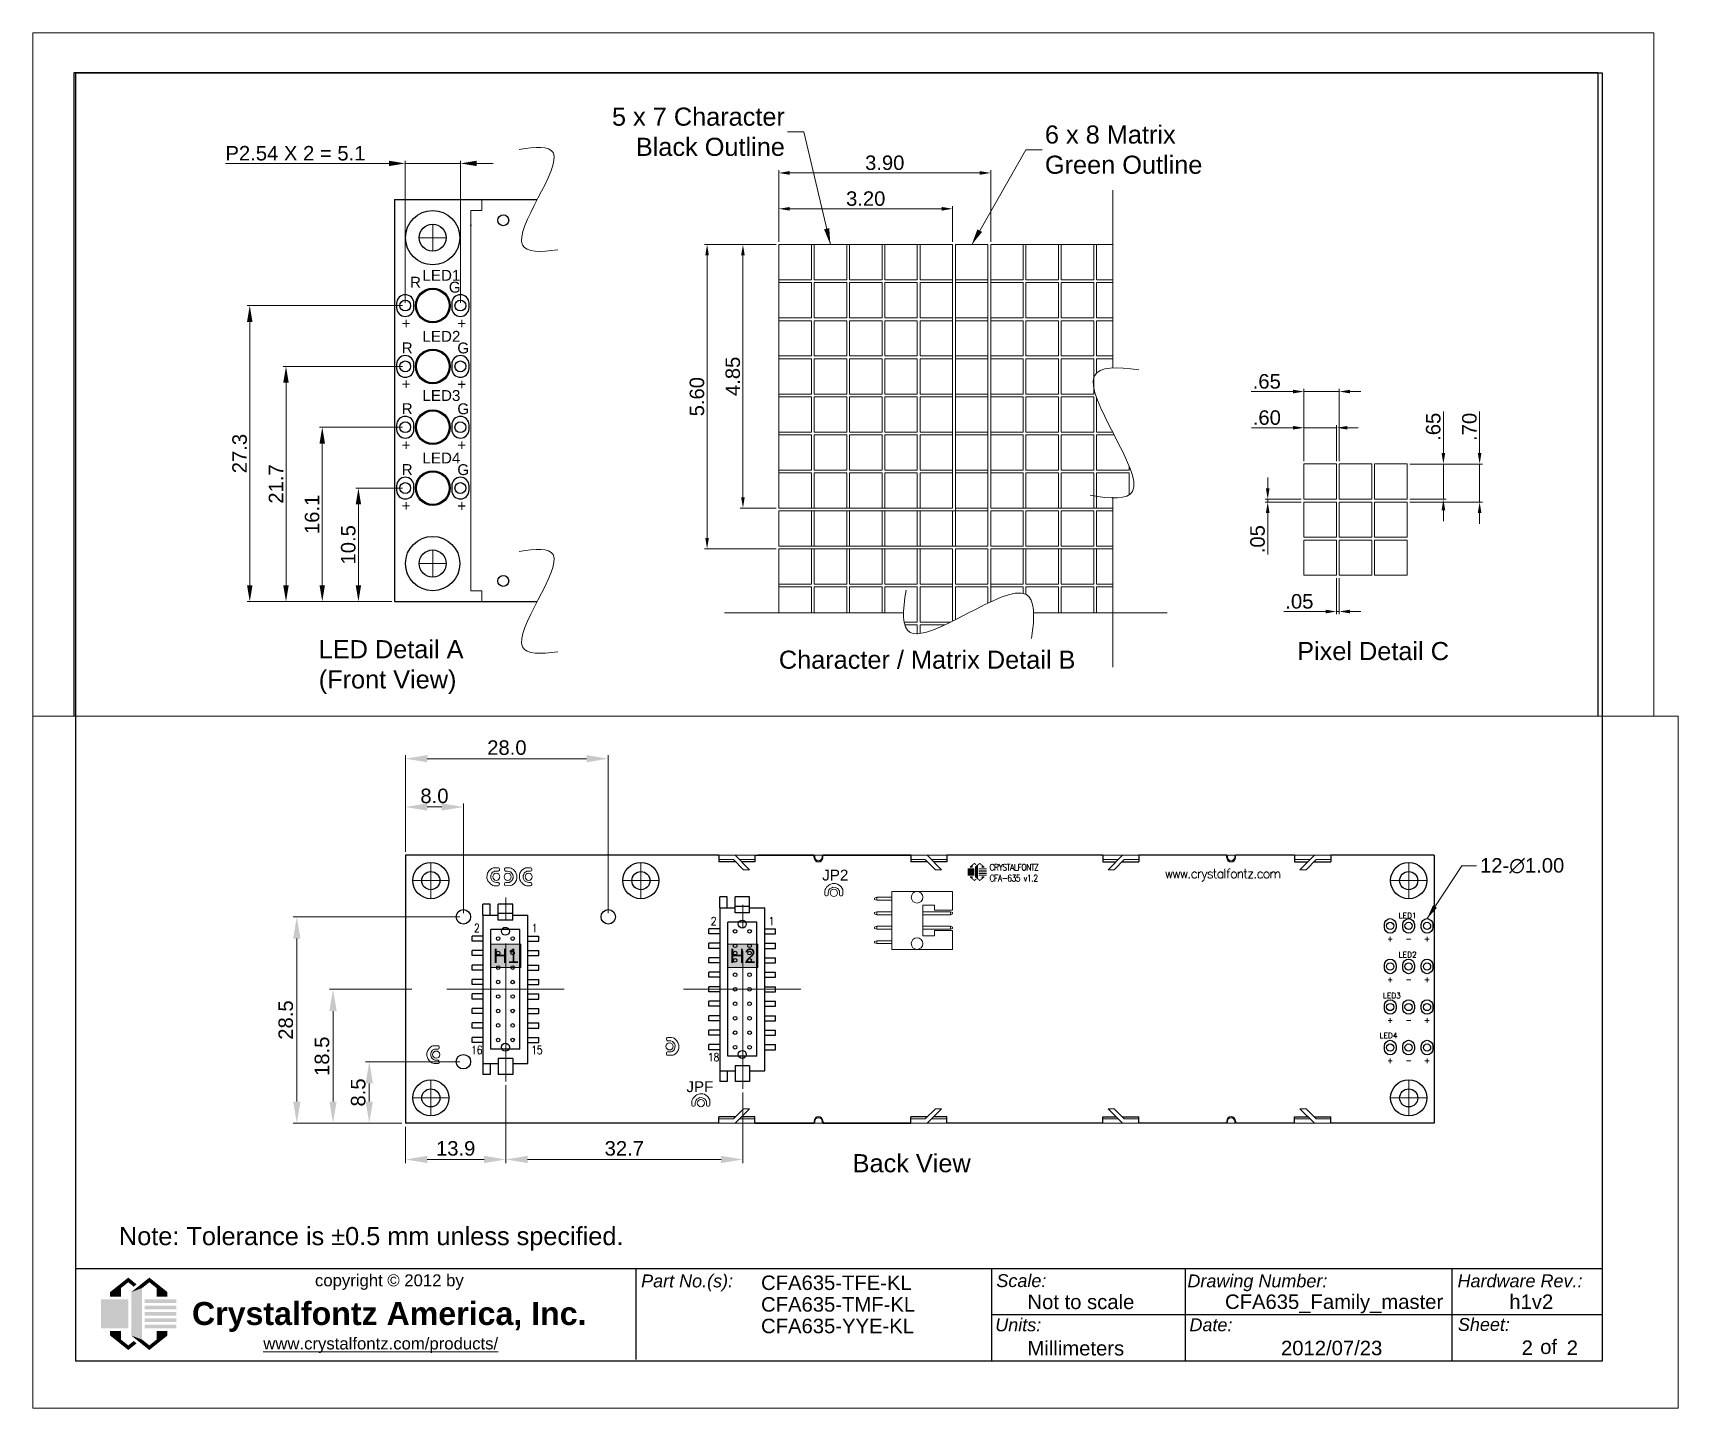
# Paper-space layout 'CFA635-KL_pg2' of a CAD drawing. Extents: x 38 to 265, y 29 to 218.
# The model-space entities are those that its viewports show. They can reach past a viewport. Long polylines and large blocks are cut down to what shows.
import ezdxf

# ---------------------------------------------------------------- set-up
doc = ezdxf.new("R2010")
doc.units = 0
doc.linetypes.add('CENTER2', pattern=[28.575, 19.05, -3.175, 3.175, -3.175])
doc.layers.get('0').update_dxf_attribs({"linetype": 'CONTINUOUS'})
doc.layers.get('DEFPOINTS').update_dxf_attribs({"color": 252, "linetype": 'CONTINUOUS'})
for name, color, linetype, lineweight in [('-Dim_mm', 5, 'CONTINUOUS', 13), ('-Text', 7, 'CONTINUOUS', 9), ('AA Detail', 6, 'CONTINUOUS', 20), ('ACTIVE_AREA', 6, 'CONTINUOUS', 0), ('BEZEL', 7, 'CONTINUOUS', 18), ('CENTER', 1, 'CENTER2', 9), ('Character', 7, 'CONTINUOUS', 20), ('USB', 253, 'CONTINUOUS', 0)]:
    doc.layers.add(name, color=color, linetype=linetype, lineweight=lineweight)
for name, color, linetype in [('Border-MO', 5, 'CONTINUOUS'), ('BZL', 7, 'CONTINUOUS'), ('KEYPAD', 253, 'CONTINUOUS'), ('LED', 7, 'CONTINUOUS'), ('OBJ', 7, 'CONTINUOUS'), ('PCB', 94, 'CONTINUOUS'), ('Red Logo', 1, 'CONTINUOUS')]:
    doc.layers.add(name, color=color, linetype=linetype)
doc.layers.add('VIEWPORT', color=8, linetype='CONTINUOUS', plot=False)
doc.styles.add('MOBack', font='simplex8.shx', dxfattribs={"height": 2.5})
doc.styles.get("Standard").update_dxf_attribs({"font": 'arial.ttf'})
doc.styles.add('STYLE1', font='arial.ttf')
doc.dimstyles.new('10x LO_mm', dxfattribs={"dimtxt": 2.6666, "dimasz": 2, "dimexe": 0.5, "dimexo": 0.5, "dimgap": 0.5, "dimtad": 1, "dimlfac": 0.1, "dimzin": 4, "dimdsep": 46, "dimtxsty": 'STYLE1', "dimcen": -2.5, "dimclrd": 256, "dimclre": 256, "dimclrt": 256, "dimadec": 0, "dimazin": 0, "dimtp": 0.5, "dimtm": 0.5, "dimtfac": 1, "dimtmove": 0, "dimatfit": 1, "dimfxl": 0, "dimtolj": 1, "dimtzin": 0, "dimlwd": -1, "dimlwe": -1, "dimarcsym": 0})
doc.dimstyles.new('10x_mm', dxfattribs={"dimtxt": 2.66, "dimasz": 2, "dimexe": 0.5, "dimexo": 0.5, "dimgap": 0.5, "dimtad": 1, "dimlfac": 0.1, "dimzin": 4, "dimdsep": 46, "dimtxsty": 'STYLE1', "dimcen": 2.5, "dimclrd": 256, "dimclre": 256, "dimclrt": 256, "dimadec": 0, "dimazin": 0, "dimtp": 0.5, "dimtm": 0.5, "dimtfac": 1, "dimtmove": 0, "dimatfit": 1, "dimfxl": 0, "dimtolj": 1, "dimtzin": 0, "dimlwd": -1, "dimlwe": -1, "dimarcsym": 0})
doc.dimstyles.new('2XLO_mm', dxfattribs={"dimtxt": 2.6666, "dimasz": 3, "dimexe": 0.5, "dimexo": 0.5, "dimgap": 0.5, "dimtad": 1, "dimlfac": 0.5, "dimzin": 4, "dimdsep": 46, "dimtxsty": 'STYLE1', "dimcen": -2.5, "dimclrd": 256, "dimclre": 256, "dimclrt": 256, "dimadec": 0, "dimazin": 0, "dimtp": 0.5, "dimtm": 0.5, "dimtfac": 1, "dimtmove": 0, "dimatfit": 1, "dimfxl": 0, "dimtolj": 1, "dimtzin": 0, "dimlwd": -1, "dimlwe": -1, "dimarcsym": 0})
doc.dimstyles.new('Cfontz_mm', dxfattribs={"dimtxt": 2, "dimasz": 2, "dimexe": 0.5, "dimexo": 0.5, "dimgap": 0.5, "dimtad": 1, "dimzin": 4, "dimdsep": 46, "dimtxsty": 'STYLE1', "dimcen": 2.5, "dimclrd": 256, "dimclre": 256, "dimclrt": 256, "dimadec": 0, "dimazin": 0, "dimtp": 0.5, "dimtm": 0.5, "dimtfac": 1, "dimtmove": 0, "dimatfit": 1, "dimfxl": 0, "dimtolj": 1, "dimtzin": 0, "dimlwd": -1, "dimlwe": -1, "dimarcsym": 0})
doc.dimstyles.new('LO_mm', dxfattribs={"dimtxt": 2.6666, "dimasz": 3, "dimexe": 0.5, "dimexo": 0.5, "dimgap": 0.5, "dimtad": 1, "dimzin": 4, "dimdsep": 46, "dimtxsty": 'STYLE1', "dimcen": -2.5, "dimclrd": 256, "dimclre": 256, "dimclrt": 256, "dimadec": 0, "dimazin": 0, "dimtp": 0.5, "dimtm": 0.5, "dimtfac": 1, "dimtmove": 0, "dimatfit": 1, "dimfxl": 0, "dimtolj": 1, "dimtzin": 0, "dimlwd": -1, "dimlwe": -1, "dimarcsym": 0})

psp = doc.layouts.new('CFA635-KL_pg2')

msp = doc.modelspace()

# ---------------------------------------------------------------- texts
at = {"layer": '-Dim_mm', "insert": (580.009, 304.045), "char_height": 2, "attachment_point": 4}
msp.add_mtext('\\A1;12-∅1.00', dxfattribs=at)
at = {"layer": '-Text'}
for s, p in [('LED1', (429.512, 405.397)), ('R', (427.23, 404.126)), ('G', (434.369, 403.221)), ('+', (425.699, 396.578)), ('+', (435.939, 396.556)), ('LED2', (429.512, 394.165)), ('R', (425.699, 392.042)), ('G', (435.939, 392.021)), ('+', (425.699, 385.378)), ('+', (435.939, 385.356)), ('LED3', (429.512, 383.264)), ('R', (425.699, 380.842)), ('G', (435.939, 380.821)), ('+', (425.699, 374.178)), ('+', (435.939, 374.156)), ('LED4', (429.512, 371.765)), ('R', (425.699, 369.642)), ('G', (435.939, 369.621)), ('+', (425.699, 362.978)), ('+', (435.939, 362.956))]:
    msp.add_text(s, height=2, dxfattribs=at).set_placement(p)
at = {"layer": '-Text', "style": 'STYLE1'}
for s, height, p in [('Pixel Detail C', 3.3333, (590.525, 335.555)), ('Character / Matrix Detail B', 3.3333, (495.117, 333.966)), ('JP2', 1.5, (489.203, 302.018)), ('JPF', 1.5, (470.45, 272.798)), ('Back View', 2.5, (493.404, 261.732))]:
    msp.add_text(s, height=height, dxfattribs=at).set_placement(p)
at = {"layer": '-Text', "char_height": 3.3333, "style": 'STYLE1'}
for s, insert, attachment_point in [('5 x 7 Character\\PBlack Outline', (496.231, 432.811), 6), ('6 x 8 Matrix\\P{\\C3;Green Outline}', (544.093, 429.519), 4)]:
    msp.add_mtext(s, dxfattribs=dict(at, insert=insert, attachment_point=attachment_point))
at = {"layer": '-Text', "style": 'STYLE1'}
for s, insert, char_height, width, attachment_point in [('LED Detail A\\P(Front View)', (410.422, 339.229), 3.3333, 46.18438, 1), ('H1', (445.533, 291.621), 2, 2.40443, 5), ('H2', (478.233, 291.621), 2, 2.40443, 5)]:
    msp.add_mtext(s, dxfattribs=dict(at, insert=insert, char_height=char_height, width=width, attachment_point=attachment_point))
at = {"layer": '-Text', "lineweight": 5, "style": 'MOBack'}
for s, insert, char_height, width, attachment_point in [('{\\W0.85;\\T0.9;CRYSTALFONTZ\\PCFA-635 v1.2}', (512.303, 303.092), 0.9, 8.67604, 4), ('{\\T0.85;www.crystalfontz.com}', (544.396, 302.77), 1.3, 21.31388, 5), ('LED1', (570.028, 296.817), 0.75, 2.96313, 8), ('{\\W0.85;\\T0.95;2}', (441.11, 296.025), 1.125, 0.62442, 1), ('{\\W0.85;\\T0.95;1}', (449.097, 296.025), 1.125, 0.62442, 1), ('{\\W0.85;\\T0.95;2}', (473.81, 296.965), 1.125, 0.62442, 1), ('{\\W0.85;\\T0.95;1}', (481.797, 296.965), 1.125, 0.62442, 1), ('+', (567.616, 294.335), 0.75, 1.1472, 2), ('-', (570.156, 294.335), 0.75, 1.1472, 2), ('+', (572.696, 294.335), 0.75, 1.1472, 2), ('LED2', (570.028, 291.408), 0.75, 2.96313, 8), ('+', (567.616, 288.735), 0.75, 1.1472, 2), ('+', (572.696, 288.735), 0.75, 1.1472, 2), ('LED3', (567.842, 285.756), 0.75, 2.96313, 8), ('-', (570.156, 288.735), 0.75, 1.1472, 2), ('+', (567.616, 283.135), 0.75, 1.1472, 2), ('-', (570.156, 283.135), 0.75, 1.1472, 2), ('+', (572.696, 283.135), 0.75, 1.1472, 2), ('LED4', (566.147, 280.62), 0.75, 1.1472, 4), ('{\\W0.85;\\T0.95;16}', (440.712, 279.18), 1.125, 0.62442, 1), ('{\\W0.85;\\T0.95;15}', (449.022, 279.18), 1.125, 0.62442, 1), ('{\\W0.85;\\T0.95;18}', (473.412, 278.18), 1.125, 0.62442, 1), ('+', (567.616, 277.535), 0.75, 1.1472, 2), ('-', (570.156, 277.535), 0.75, 1.1472, 2), ('+', (572.696, 277.535), 0.75, 1.1472, 2)]:
    msp.add_mtext(s, dxfattribs=dict(at, insert=insert, char_height=char_height, width=width, attachment_point=attachment_point))
at = {"insert": (392.113, 254.17), "char_height": 2.5, "width": 103.81025, "attachment_point": 1}
msp.add_mtext('\\pi-7.5,l7.5,t7.5;{\\C7;Note: Tolerance is %%P0.5 mm unless specified.}', dxfattribs=at)

# ---------------------------------------------------------------- blocks, each defined once
blk = doc.blocks.new('CFA_BORDER')
at = {"layer": 'Border-MO'}
for p, q in [((210.82, 12.7), (0, 12.7)), ((77.39, 0.16), (77.39, 12.7)), ((126.45, 12.66), (126.45, 0)), ((153.22, 0), (153.22, 12.7)), ((190.04, 0), (190.04, 12.7)), ((210.82, 6.35), (126.45, 6.33))]:
    blk.add_line(p, q, dxfattribs=at)
blk.add_lwpolyline([(0, 0), (210.82, 0), (210.82, 177.8), (0, 177.8)], close=True, dxfattribs=at)
at = {"layer": 'Red Logo'}
for points in [[(4.78, 9.47), (7.28, 11.47), (6.28, 10.03), (7.28, 10.83)], [(7.28, 10.83), (8.03, 10.22), (7.28, 11.47), (8.43, 10.54)], [(7.69, 9.47), (10.19, 11.47), (9.19, 10.03), (10.19, 10.83)], [(10.19, 10.83), (10.19, 11.47), (11.69, 9.63), (12.69, 9.47)], [(6.28, 8.84), (4.78, 8.84), (6.28, 10.03), (4.78, 9.47)], [(7.69, 9.47), (7.69, 3.47), (9.19, 10.03), (9.19, 2.91)], [(11.19, 8.84), (11.19, 10.03), (11.69, 8.84), (11.69, 9.63)], [(11.69, 8.84), (11.69, 9.63), (12.69, 8.84), (12.69, 9.47)], [(3.53, 8.47), (7.31, 8.47), (3.53, 4.47), (7.31, 4.47)], [(9.56, 7.97), (9.56, 8.47), (13.94, 7.97), (13.94, 8.47)], [(9.56, 7.59), (9.56, 7.09), (13.94, 7.59), (13.94, 7.09)], [(9.56, 6.72), (9.56, 6.22), (13.94, 6.72), (13.94, 6.22)], [(9.56, 5.34), (9.56, 5.84), (13.94, 5.34), (13.94, 5.84)], [(9.56, 4.47), (9.56, 4.97), (13.94, 4.47), (13.94, 4.97)], [(4.78, 4.09), (6.28, 4.09), (4.78, 3.47), (6.28, 2.91)], [(4.78, 3.47), (7.28, 1.47), (6.28, 2.91), (7.28, 2.11)], [(7.28, 1.47), (7.28, 2.11), (8.43, 2.39), (8.03, 2.71)], [(7.69, 3.47), (10.19, 1.47), (9.19, 2.91), (10.19, 2.11)], [(10.19, 1.47), (10.19, 2.11), (12.69, 3.47), (11.69, 3.31)], [(11.19, 4.09), (11.69, 4.09), (11.19, 2.91), (11.69, 3.31)], [(11.69, 4.09), (11.69, 3.31), (12.69, 4.09), (12.69, 3.47)]]:
    blk.add_solid(points, dxfattribs=at)
at = {"layer": '-Text', "attachment_point": 1}
for s, insert, char_height, width in [('copyright © 2012 by', (33.06, 11.92), 1.65, 20.9522), ('{\\fArial|b0|i1|c0|p34;Part No.(s):}', (78.08, 11.9), 1.778, 12.9428), ('{\\fArial|b0|i1|c0|p34;Scale:}', (127.13, 11.94), 1.778, 5.7923), ('{\\fArial|b0|i1|c0|p34;Drawing Number:}', (153.5, 11.9), 1.778, 20.0474), ('{\\fArial|b0|i1|c0|p34;Hardware Rev.:}', (190.79, 11.91), 1.778, 17.4127), ('{\\fArial|b1|i0|c0|p34;Crystalfontz America, Inc.}', (16.08, 8.1), 3.175, 54.6748), ('{\\fArial|b0|i1|c0|p34;Units:}', (126.97, 5.84), 1.778, 5.7923), ('{\\fArial|b0|i1|c0|p34;Date:}', (153.78, 5.84), 1.778, 6.5003), ('{\\fArial|b0|i1|c0|p34;Sheet:}', (190.84, 5.89), 1.778, 6.8164), ('{\\Lwww.crystalfontz.com/products/}', (25.92, 3.2), 1.651, 34.0431), ('of', (202.2, 2.92), 2, 2.8831)]:
    blk.add_mtext(s, dxfattribs=dict(at, insert=insert, char_height=char_height, width=width))
blk = doc.blocks.new('Cfontz_Border')
at = {"layer": '-Text'}
blk.add_blockref('CFA_BORDER', (0, 0), dxfattribs=at)
for tag, p in [('CFAH1234X-XXX-XX', (94.64, 9.76)), ('NOT_TO_SCALE', (131.42, 7.12)), ('CFAH1234X_MASTER', (158.69, 7.14)), ('VA', (197.93, 7.14)), ('CFAH1234X-XXX-XX', (94.64, 6.77)), ('CFAH1234X-XXX-XX', (94.64, 3.79)), ('CFAH1234X-XXX-XX', (94.64, 0.74)), ('MILLIMETERS', (131.42, 0.72)), ('2008/01/01', (166.41, 0.75)), ('1', (199.64, 0.79)), ('1', (205.86, 0.79))]:
    blk.add_attdef(tag, p, '', height=2, dxfattribs=at)
blk = doc.blocks.new('*D173')
at = {"layer": '-Dim_mm', "transparency": 16777216}
for p, q in [((589.77, 378.33), (582.11, 378.33)), ((591.77, 372.16), (591.77, 378.83)), ((597.77, 378.33), (591.77, 378.33)), ((597.77, 372.16), (597.77, 378.83)), ((599.77, 378.33), (601.77, 378.33))]:
    blk.add_line(p, q, dxfattribs=at)
for points in [[(589.77, 378.66), (589.77, 378), (591.77, 378.33)], [(599.77, 378.66), (599.77, 378), (597.77, 378.33)]]:
    blk.add_solid(points, dxfattribs=at)
at = {"layer": 'DEFPOINTS', "color": 0, "transparency": 16777216}
for p in [(591.77, 378.33), (591.77, 371.66), (597.77, 371.66)]:
    blk.add_point(p, dxfattribs=at)
at = {"layer": '-Dim_mm', "transparency": 16777216, "insert": (584.94, 380.19), "char_height": 2.667, "attachment_point": 5, "style": 'STYLE1'}
blk.add_mtext('\\A1;.60', dxfattribs=at)
blk = doc.blocks.new('*D174')
at = {"layer": '-Dim_mm', "transparency": 16777216}
for p, q in [((589.77, 385), (582.08, 385)), ((591.77, 372.16), (591.77, 385.5)), ((598.27, 385), (591.77, 385)), ((598.27, 372.16), (598.27, 385.5)), ((600.27, 385), (602.27, 385))]:
    blk.add_line(p, q, dxfattribs=at)
for points in [[(589.77, 385.33), (589.77, 384.66), (591.77, 385)], [(600.27, 385.33), (600.27, 384.66), (598.27, 385)]]:
    blk.add_solid(points, dxfattribs=at)
at = {"layer": 'DEFPOINTS', "color": 0, "transparency": 16777216}
for p in [(591.77, 385), (591.77, 371.66), (598.27, 371.66)]:
    blk.add_point(p, dxfattribs=at)
at = {"layer": '-Dim_mm', "transparency": 16777216, "insert": (584.93, 386.86), "char_height": 2.667, "attachment_point": 5, "style": 'STYLE1'}
blk.add_mtext('\\A1;.65', dxfattribs=at)
blk = doc.blocks.new('*D175')
at = {"layer": '-Dim_mm', "transparency": 16777216}
for p, q in [((617.44, 373.66), (617.44, 381.35)), ((611.27, 371.66), (617.94, 371.66)), ((617.44, 365.16), (617.44, 371.66)), ((611.27, 365.16), (617.94, 365.16)), ((617.44, 363.16), (617.44, 361.16))]:
    blk.add_line(p, q, dxfattribs=at)
for points in [[(617.11, 373.66), (617.77, 373.66), (617.44, 371.66)], [(617.11, 363.16), (617.77, 363.16), (617.44, 365.16)]]:
    blk.add_solid(points, dxfattribs=at)
at = {"layer": 'DEFPOINTS', "color": 0, "transparency": 16777216}
for p in [(610.77, 371.66), (617.44, 371.66), (610.77, 365.16)]:
    blk.add_point(p, dxfattribs=at)
at = {"layer": '-Dim_mm', "transparency": 16777216, "insert": (615.58, 378.51), "char_height": 2.667, "attachment_point": 5, "rotation": 90, "style": 'STYLE1'}
blk.add_mtext('\\A1;.65', dxfattribs=at)
blk = doc.blocks.new('*D176')
at = {"layer": '-Dim_mm', "transparency": 16777216}
for p, q in [((624.11, 373.66), (624.11, 381.32)), ((611.27, 371.66), (624.61, 371.66)), ((624.11, 364.66), (624.11, 371.66)), ((611.27, 364.66), (624.61, 364.66)), ((624.11, 362.66), (624.11, 360.66))]:
    blk.add_line(p, q, dxfattribs=at)
for points in [[(623.77, 373.66), (624.44, 373.66), (624.11, 371.66)], [(623.77, 362.66), (624.44, 362.66), (624.11, 364.66)]]:
    blk.add_solid(points, dxfattribs=at)
at = {"layer": 'DEFPOINTS', "color": 0, "transparency": 16777216}
for p in [(610.77, 371.66), (624.11, 371.66), (610.77, 364.66)]:
    blk.add_point(p, dxfattribs=at)
at = {"layer": '-Dim_mm', "transparency": 16777216, "insert": (622.24, 378.49), "char_height": 2.667, "attachment_point": 5, "rotation": 90, "style": 'STYLE1'}
blk.add_mtext('\\A1;.70', dxfattribs=at)
blk = doc.blocks.new('*D177')
at = {"layer": '-Dim_mm', "transparency": 16777216}
for p, q in [((597.77, 350.66), (597.77, 344)), ((598.27, 350.66), (598.27, 344)), ((595.77, 344.5), (588.08, 344.5)), ((598.27, 344.5), (597.77, 344.5)), ((600.27, 344.5), (602.27, 344.5))]:
    blk.add_line(p, q, dxfattribs=at)
for points in [[(595.77, 344.83), (595.77, 344.16), (597.77, 344.5)], [(600.27, 344.83), (600.27, 344.16), (598.27, 344.5)]]:
    blk.add_solid(points, dxfattribs=at)
at = {"layer": 'DEFPOINTS', "color": 0, "transparency": 16777216}
for p in [(597.77, 351.16), (598.27, 351.16), (597.77, 344.5)]:
    blk.add_point(p, dxfattribs=at)
at = {"layer": '-Dim_mm', "transparency": 16777216, "insert": (590.93, 346.36), "char_height": 2.667, "attachment_point": 5, "style": 'STYLE1'}
blk.add_mtext('\\A1;.05', dxfattribs=at)
blk = doc.blocks.new('*D178')
at = {"layer": '-Dim_mm', "transparency": 16777216}
for p, q in [((585.11, 367.16), (585.11, 369.16)), ((591.27, 365.16), (584.61, 365.16)), ((591.27, 364.66), (584.61, 364.66)), ((585.11, 365.16), (585.11, 364.66)), ((585.11, 362.66), (585.11, 354.97))]:
    blk.add_line(p, q, dxfattribs=at)
for points in [[(584.77, 367.16), (585.44, 367.16), (585.11, 365.16)], [(584.77, 362.66), (585.44, 362.66), (585.11, 364.66)]]:
    blk.add_solid(points, dxfattribs=at)
at = {"layer": 'DEFPOINTS', "color": 0, "transparency": 16777216}
for p in [(585.11, 364.66), (591.77, 365.16), (591.77, 364.66)]:
    blk.add_point(p, dxfattribs=at)
at = {"layer": '-Dim_mm', "transparency": 16777216, "insert": (583.24, 357.82), "char_height": 2.667, "attachment_point": 5, "rotation": 90, "style": 'STYLE1'}
blk.add_mtext('\\A1;.05', dxfattribs=at)
blk = doc.blocks.new('*D179')
at = {"layer": '-Dim_mm', "transparency": 16777216}
for p, q in [((425.85, 367.23), (417.23, 367.23)), ((417.73, 349.33), (417.73, 364.23)), ((423.9, 346.33), (417.23, 346.33))]:
    blk.add_line(p, q, dxfattribs=at)
for points in [[(417.23, 364.23), (418.23, 364.23), (417.73, 367.23)], [(417.23, 349.33), (418.23, 349.33), (417.73, 346.33)]]:
    blk.add_solid(points, dxfattribs=at)
at = {"layer": 'DEFPOINTS', "color": 0, "transparency": 16777216}
for p in [(417.73, 367.23), (426.35, 367.23), (424.4, 346.33)]:
    blk.add_point(p, dxfattribs=at)
at = {"layer": '-Dim_mm', "transparency": 16777216, "insert": (415.87, 356.78), "char_height": 2.667, "attachment_point": 5, "rotation": 90, "style": 'STYLE1'}
blk.add_mtext('\\A1;10.5', dxfattribs=at)
blk = doc.blocks.new('*D180')
at = {"layer": '-Dim_mm', "transparency": 16777216}
for p, q in [((425.85, 378.43), (410.57, 378.43)), ((411.07, 349.33), (411.07, 375.43)), ((423.9, 346.33), (410.57, 346.33))]:
    blk.add_line(p, q, dxfattribs=at)
for points in [[(410.57, 375.43), (411.57, 375.43), (411.07, 378.43)], [(410.57, 349.33), (411.57, 349.33), (411.07, 346.33)]]:
    blk.add_solid(points, dxfattribs=at)
at = {"layer": 'DEFPOINTS', "color": 0, "transparency": 16777216}
for p in [(411.07, 378.43), (426.35, 378.43), (424.4, 346.33)]:
    blk.add_point(p, dxfattribs=at)
at = {"layer": '-Dim_mm', "transparency": 16777216, "insert": (409.21, 362.38), "char_height": 2.667, "attachment_point": 5, "rotation": 90, "style": 'STYLE1'}
blk.add_mtext('\\A1;16.1', dxfattribs=at)
blk = doc.blocks.new('*D181')
at = {"layer": '-Dim_mm', "transparency": 16777216}
for p, q in [((425.85, 389.63), (403.9, 389.63)), ((404.4, 349.33), (404.4, 386.63)), ((423.9, 346.33), (403.9, 346.33))]:
    blk.add_line(p, q, dxfattribs=at)
for points in [[(403.9, 386.63), (404.9, 386.63), (404.4, 389.63)], [(403.9, 349.33), (404.9, 349.33), (404.4, 346.33)]]:
    blk.add_solid(points, dxfattribs=at)
at = {"layer": 'DEFPOINTS', "color": 0, "transparency": 16777216}
for p in [(404.4, 389.63), (426.35, 389.63), (424.4, 346.33)]:
    blk.add_point(p, dxfattribs=at)
at = {"layer": '-Dim_mm', "transparency": 16777216, "insert": (402.56, 367.98), "char_height": 2.667, "attachment_point": 5, "rotation": 90, "style": 'STYLE1'}
blk.add_mtext('\\A1;21.7', dxfattribs=at)
blk = doc.blocks.new('*D182')
at = {"layer": '-Dim_mm', "transparency": 16777216}
for p, q in [((425.85, 400.83), (397.23, 400.83)), ((397.73, 349.33), (397.73, 397.83)), ((423.9, 346.33), (397.23, 346.33))]:
    blk.add_line(p, q, dxfattribs=at)
for points in [[(397.23, 397.83), (398.23, 397.83), (397.73, 400.83)], [(397.23, 349.33), (398.23, 349.33), (397.73, 346.33)]]:
    blk.add_solid(points, dxfattribs=at)
at = {"layer": 'DEFPOINTS', "color": 0, "transparency": 16777216}
for p in [(397.73, 400.83), (426.35, 400.83), (424.4, 346.33)]:
    blk.add_point(p, dxfattribs=at)
at = {"layer": '-Dim_mm', "transparency": 16777216, "insert": (395.87, 373.58), "char_height": 2.667, "attachment_point": 5, "rotation": 90, "style": 'STYLE1'}
blk.add_mtext('\\A1;27.3', dxfattribs=at)
blk = doc.blocks.new('*D183')
at = {"layer": '-Dim_mm', "transparency": 16777216}
for p, q in [((423.35, 427), (393.24, 427)), ((426.35, 401.33), (426.35, 427.5)), ((436.51, 427), (426.35, 427)), ((436.51, 401.33), (436.51, 427.5)), ((439.51, 427), (442.51, 427))]:
    blk.add_line(p, q, dxfattribs=at)
for points in [[(423.35, 427.5), (423.35, 426.5), (426.35, 427)], [(439.51, 427.5), (439.51, 426.5), (436.51, 427)]]:
    blk.add_solid(points, dxfattribs=at)
at = {"layer": 'DEFPOINTS', "color": 0, "transparency": 16777216}
for p in [(426.35, 427), (426.35, 400.83), (436.51, 400.83)]:
    blk.add_point(p, dxfattribs=at)
at = {"layer": '-Dim_mm', "transparency": 16777216, "insert": (406.14, 428.86), "char_height": 2.6666, "attachment_point": 5, "style": 'STYLE1'}
blk.add_mtext('\\A1;P2.54 X 2 = 5.1', dxfattribs=at)
blk = doc.blocks.new('*D184')
at = {"layer": '-Dim_mm', "transparency": 16777216}
for p, q in [((439.17, 277), (426.17, 277)), ((426.67, 274), (426.67, 271.5)), ((431.17, 268.5), (426.17, 268.5))]:
    blk.add_line(p, q, dxfattribs=at)
for points in [[(426.17, 274), (427.17, 274), (426.67, 277)], [(426.17, 271.5), (427.17, 271.5), (426.67, 268.5)]]:
    blk.add_solid(points, dxfattribs=at)
at = {"layer": 'DEFPOINTS', "color": 0, "transparency": 16777216}
for p in [(439.67, 277), (426.67, 268.5), (431.67, 268.5)]:
    blk.add_point(p, dxfattribs=at)
at = {"layer": '-Dim_mm', "transparency": 16777216, "insert": (425.15, 272.75), "char_height": 2, "attachment_point": 5, "rotation": 90, "style": 'STYLE1'}
blk.add_mtext('\\A1;8.5', dxfattribs=at)
blk = doc.blocks.new('*D185')
at = {"layer": '-Dim_mm', "transparency": 16777216}
for p, q in [((439.17, 297), (416.17, 297)), ((416.67, 271.5), (416.67, 294)), ((431.17, 268.5), (416.17, 268.5))]:
    blk.add_line(p, q, dxfattribs=at)
for points in [[(416.17, 294), (417.17, 294), (416.67, 297)], [(416.17, 271.5), (417.17, 271.5), (416.67, 268.5)]]:
    blk.add_solid(points, dxfattribs=at)
at = {"layer": 'DEFPOINTS', "color": 0, "transparency": 16777216}
for p in [(416.67, 297), (439.67, 297), (431.67, 268.5)]:
    blk.add_point(p, dxfattribs=at)
at = {"layer": '-Dim_mm', "transparency": 16777216, "insert": (415.15, 282.75), "char_height": 2, "attachment_point": 5, "rotation": 90, "style": 'STYLE1'}
blk.add_mtext('\\A1;28.5', dxfattribs=at)
blk = doc.blocks.new('*D186')
at = {"layer": '-Dim_mm', "transparency": 16777216}
for p, q in [((431.67, 306), (431.67, 312.67)), ((436.67, 312.17), (434.67, 312.17)), ((439.67, 297.5), (439.67, 312.67))]:
    blk.add_line(p, q, dxfattribs=at)
for points in [[(434.67, 312.67), (434.67, 311.67), (431.67, 312.17)], [(436.67, 312.67), (436.67, 311.67), (439.67, 312.17)]]:
    blk.add_solid(points, dxfattribs=at)
at = {"layer": 'DEFPOINTS', "color": 0, "transparency": 16777216}
for p in [(431.67, 312.17), (431.67, 305.5), (439.67, 297)]:
    blk.add_point(p, dxfattribs=at)
at = {"layer": '-Dim_mm', "transparency": 16777216, "insert": (435.67, 313.69), "char_height": 2, "attachment_point": 5, "style": 'STYLE1'}
blk.add_mtext('\\A1;8.0', dxfattribs=at)
blk = doc.blocks.new('*D187')
at = {"layer": '-Dim_mm', "transparency": 16777216}
for p, q in [((431.67, 306), (431.67, 319.34)), ((456.67, 318.84), (434.67, 318.84)), ((459.67, 297.5), (459.67, 319.34))]:
    blk.add_line(p, q, dxfattribs=at)
for points in [[(434.67, 319.34), (434.67, 318.34), (431.67, 318.84)], [(456.67, 319.34), (456.67, 318.34), (459.67, 318.84)]]:
    blk.add_solid(points, dxfattribs=at)
at = {"layer": 'DEFPOINTS', "color": 0, "transparency": 16777216}
for p in [(431.67, 318.84), (431.67, 305.5), (459.67, 297)]:
    blk.add_point(p, dxfattribs=at)
at = {"layer": '-Dim_mm', "transparency": 16777216, "insert": (445.67, 320.36), "char_height": 2, "attachment_point": 5, "style": 'STYLE1'}
blk.add_mtext('\\A1;28.0', dxfattribs=at)
blk = doc.blocks.new('*D188')
at = {"layer": '-Dim_mm', "transparency": 16777216}
for p, q in [((495.11, 412.55), (495.11, 419.15)), ((497.11, 418.65), (525.11, 418.65)), ((527.11, 412.55), (527.11, 419.15))]:
    blk.add_line(p, q, dxfattribs=at)
for points in [[(497.11, 418.98), (497.11, 418.31), (495.11, 418.65)], [(525.11, 418.98), (525.11, 418.31), (527.11, 418.65)]]:
    blk.add_solid(points, dxfattribs=at)
at = {"layer": 'DEFPOINTS', "color": 0, "transparency": 16777216}
for p in [(527.11, 418.65), (495.11, 412.05), (527.11, 412.05)]:
    blk.add_point(p, dxfattribs=at)
at = {"layer": '-Dim_mm', "transparency": 16777216, "insert": (511.11, 420.51), "char_height": 2.66, "attachment_point": 5, "style": 'STYLE1'}
blk.add_mtext('\\A1;3.20', dxfattribs=at)
blk = doc.blocks.new('*D189')
at = {"layer": '-Dim_mm', "transparency": 16777216}
for p, q in [((495.11, 412.55), (495.11, 425.75)), ((497.11, 425.25), (532.11, 425.25)), ((534.11, 412.55), (534.11, 425.75))]:
    blk.add_line(p, q, dxfattribs=at)
for points in [[(497.11, 425.58), (497.11, 424.91), (495.11, 425.25)], [(532.11, 425.58), (532.11, 424.91), (534.11, 425.25)]]:
    blk.add_solid(points, dxfattribs=at)
at = {"layer": 'DEFPOINTS', "color": 0, "transparency": 16777216}
for p in [(534.11, 425.25), (495.11, 412.05), (534.11, 412.05)]:
    blk.add_point(p, dxfattribs=at)
at = {"layer": '-Dim_mm', "transparency": 16777216, "insert": (514.61, 427.11), "char_height": 2.66, "attachment_point": 5, "style": 'STYLE1'}
blk.add_mtext('\\A1;3.90', dxfattribs=at)
blk = doc.blocks.new('*D190')
at = {"layer": '-Dim_mm', "transparency": 16777216}
for p, q in [((494.61, 412.05), (488.01, 412.05)), ((488.51, 410.05), (488.51, 365.55)), ((494.61, 363.55), (488.01, 363.55))]:
    blk.add_line(p, q, dxfattribs=at)
for points in [[(488.17, 410.05), (488.84, 410.05), (488.51, 412.05)], [(488.17, 365.55), (488.84, 365.55), (488.51, 363.55)]]:
    blk.add_solid(points, dxfattribs=at)
at = {"layer": 'DEFPOINTS', "color": 0, "transparency": 16777216}
for p in [(495.11, 412.05), (488.51, 363.55), (495.11, 363.55)]:
    blk.add_point(p, dxfattribs=at)
at = {"layer": '-Dim_mm', "transparency": 16777216, "insert": (486.65, 387.8), "char_height": 2.66, "attachment_point": 5, "rotation": 90, "style": 'STYLE1'}
blk.add_mtext('\\A1;4.85', dxfattribs=at)
blk = doc.blocks.new('*D191')
at = {"layer": '-Dim_mm', "transparency": 16777216}
for p, q in [((494.61, 412.05), (481.41, 412.05)), ((481.91, 410.05), (481.91, 358.05)), ((494.61, 356.05), (481.41, 356.05))]:
    blk.add_line(p, q, dxfattribs=at)
for points in [[(481.57, 410.05), (482.24, 410.05), (481.91, 412.05)], [(481.57, 358.05), (482.24, 358.05), (481.91, 356.05)]]:
    blk.add_solid(points, dxfattribs=at)
at = {"layer": 'DEFPOINTS', "color": 0, "transparency": 16777216}
for p in [(495.11, 412.05), (481.91, 356.05), (495.11, 356.05)]:
    blk.add_point(p, dxfattribs=at)
at = {"layer": '-Dim_mm', "transparency": 16777216, "insert": (480.05, 384.05), "char_height": 2.66, "attachment_point": 5, "rotation": 90, "style": 'STYLE1'}
blk.add_mtext('\\A1;5.60', dxfattribs=at)
blk = doc.blocks.new('*D192')
at = {"layer": '-Dim_mm', "transparency": 16777216}
for p, q in [((432.57, 287), (421.17, 287)), ((421.67, 284), (421.67, 271.5)), ((431.17, 268.5), (421.17, 268.5))]:
    blk.add_line(p, q, dxfattribs=at)
for points in [[(421.17, 284), (422.17, 284), (421.67, 287)], [(421.17, 271.5), (422.17, 271.5), (421.67, 268.5)]]:
    blk.add_solid(points, dxfattribs=at)
at = {"layer": 'DEFPOINTS', "color": 0, "transparency": 16777216}
for p in [(433.07, 287), (421.67, 268.5), (431.67, 268.5)]:
    blk.add_point(p, dxfattribs=at)
at = {"layer": '-Dim_mm', "transparency": 16777216, "insert": (420.15, 277.75), "char_height": 2, "attachment_point": 5, "rotation": 90, "style": 'STYLE1'}
blk.add_mtext('\\A1;18.5', dxfattribs=at)
blk = doc.blocks.new('*D193')
at = {"layer": '-Dim_mm', "transparency": 16777216}
for p, q in [((445.53, 273.75), (445.53, 263)), ((431.67, 268), (431.67, 263)), ((442.53, 263.5), (434.67, 263.5))]:
    blk.add_line(p, q, dxfattribs=at)
for points in [[(434.67, 264), (434.67, 263), (431.67, 263.5)], [(442.53, 264), (442.53, 263), (445.53, 263.5)]]:
    blk.add_solid(points, dxfattribs=at)
at = {"layer": 'DEFPOINTS', "color": 0, "transparency": 16777216}
for p in [(445.53, 274.25), (431.67, 268.5), (431.67, 263.5)]:
    blk.add_point(p, dxfattribs=at)
at = {"layer": '-Dim_mm', "transparency": 16777216, "insert": (438.6, 265.02), "char_height": 2, "attachment_point": 5, "style": 'STYLE1'}
blk.add_mtext('\\A1;13.9', dxfattribs=at)
blk = doc.blocks.new('*D194')
at = {"layer": '-Dim_mm', "transparency": 16777216}
for p, q in [((445.53, 273.75), (445.53, 263)), ((478.23, 272.75), (478.23, 263)), ((475.23, 263.5), (448.53, 263.5))]:
    blk.add_line(p, q, dxfattribs=at)
for points in [[(448.53, 264), (448.53, 263), (445.53, 263.5)], [(475.23, 264), (475.23, 263), (478.23, 263.5)]]:
    blk.add_solid(points, dxfattribs=at)
at = {"layer": 'DEFPOINTS', "color": 0, "transparency": 16777216}
for p in [(445.53, 274.25), (478.23, 273.25), (445.53, 263.5)]:
    blk.add_point(p, dxfattribs=at)
at = {"layer": '-Dim_mm', "transparency": 16777216, "insert": (461.88, 265.02), "char_height": 2, "attachment_point": 5, "style": 'STYLE1'}
blk.add_mtext('\\A1;32.7', dxfattribs=at)

# ---------------------------------------------------------------- dimensions: what is measured, and where the dimension line sits
at = {"layer": '-Dim_mm'}
dim = msp.add_linear_dim(base=(426.346, 426.998), p1=(436.506, 400.831), p2=(426.346, 400.831), text='P2.54 X 2 = <>', dimstyle='2XLO_mm', override={"dimdec": 1}, dxfattribs=at)
dim.commit()
dim.dimension.update_dxf_attribs({"geometry": '*D183', "text_midpoint": (406.143, 426.998), "dimtype": 160})
for base, p1, p2, dimstyle, picture, middle in [((534.108, 425.247), (495.108, 412.047), (534.108, 412.047), '10x_mm', '*D189', (514.608, 427.106)), ((527.108, 418.647), (495.108, 412.047), (527.108, 412.047), '10x_mm', '*D188', (511.108, 420.506)), ((597.773, 344.496), (598.273, 351.163), (597.773, 351.163), '10x LO_mm', '*D177', (590.927, 346.358))]:
    dim = msp.add_linear_dim(base=base, p1=p1, p2=p2, dimstyle=dimstyle, dxfattribs=at)
    dim.commit()
    dim.dimension.update_dxf_attribs({"geometry": picture, "text_midpoint": middle})
for base, p1, p2, dimstyle, picture, middle in [((481.908, 356.047), (495.108, 412.047), (495.108, 356.047), '10x_mm', '*D191', (480.05, 384.047)), ((488.508, 363.547), (495.108, 412.047), (495.108, 363.547), '10x_mm', '*D190', (486.65, 387.797)), ((585.106, 364.663), (591.773, 365.163), (591.773, 364.663), '10x LO_mm', '*D178', (583.245, 357.817))]:
    dim = msp.add_linear_dim(base=base, p1=p1, p2=p2, angle=90, dimstyle=dimstyle, dxfattribs=at)
    dim.commit()
    dim.dimension.update_dxf_attribs({"geometry": picture, "text_midpoint": middle})
for base, p1, p2, angle, dimstyle, override, picture, middle in [((397.734837451, 400.831067489), (424.401237451, 346.331067489), (426.346237451, 400.831067489), 90, '2XLO_mm', {"dimdec": 1}, '*D182', (395.872434041, 373.581067489)), ((404.401, 389.632), (424.401, 346.331), (426.346, 389.632), 90, '2XLO_mm', {"dimdec": 1}, '*D181', (402.563, 367.982)), ((411.068, 378.432), (424.401, 346.331), (426.346, 378.432), 90, '2XLO_mm', {"dimdec": 1}, '*D180', (409.207, 362.382)), ((417.735, 367.232), (424.401, 346.331), (426.346, 367.232), 90, '2XLO_mm', {"dimdec": 1}, '*D179', (415.873, 356.782)), ((416.669, 297.002), (431.669, 268.502), (439.669, 297.002), 90, 'LO_mm', {"dimtxt": 2, "dimdec": 1}, '*D185', (415.148, 282.752)), ((421.669, 268.502), (433.069, 287.002), (431.669, 268.502), 90, 'LO_mm', {"dimtxt": 2, "dimdec": 1}, '*D192', (420.148, 277.752)), ((426.669, 268.502), (439.669, 277.002), (431.669, 268.502), 90, 'LO_mm', {"dimtxt": 2, "dimdec": 1}, '*D184', (425.148, 272.752)), ((445.533, 263.502), (478.233, 273.252), (445.533, 274.252), 180, 'LO_mm', {"dimtxt": 2, "dimdec": 1}, '*D194', (461.883, 265.024))]:
    dim = msp.add_linear_dim(base=base, p1=p1, p2=p2, angle=angle, dimstyle=dimstyle, override=override, dxfattribs=at)
    dim.commit()
    dim.dimension.update_dxf_attribs({"geometry": picture, "text_midpoint": middle})
for base, p1, picture, middle in [((591.773, 384.996), (598.273, 371.663), '*D174', (584.927, 384.996)), ((591.773, 378.33), (597.773, 371.663), '*D173', (584.942, 378.33))]:
    dim = msp.add_linear_dim(base=base, p1=p1, p2=(591.773, 371.663), dimstyle='10x LO_mm', dxfattribs=at)
    dim.commit()
    dim.dimension.update_dxf_attribs({"geometry": picture, "text_midpoint": middle, "dimtype": 160})
for base, p1, picture, middle in [((617.439, 371.663), (610.773, 365.163), '*D175', (617.439, 378.508)), ((624.106, 371.663), (610.773, 364.663), '*D176', (624.106, 378.494))]:
    dim = msp.add_linear_dim(base=base, p1=p1, p2=(610.773, 371.663), angle=90, dimstyle='10x LO_mm', dxfattribs=at)
    dim.commit()
    dim.dimension.update_dxf_attribs({"geometry": picture, "text_midpoint": middle, "dimtype": 160})
for base, p1, picture, middle in [((431.669, 318.836), (459.669, 297.002), '*D187', (445.669, 320.357)), ((431.669, 312.169), (439.669, 297.002), '*D186', (435.669, 313.69))]:
    dim = msp.add_linear_dim(base=base, p1=p1, p2=(431.669, 305.502), dimstyle='LO_mm', override={"dimtxt": 2, "dimdec": 1}, dxfattribs=at)
    dim.commit()
    dim.dimension.update_dxf_attribs({"geometry": picture, "text_midpoint": middle})
dim = msp.add_linear_dim(base=(431.669, 263.502), p1=(445.533, 274.252), p2=(431.669, 268.502), angle=180, dimstyle='LO_mm', override={"dimtxt": 2, "dimdec": 1}, dxfattribs=at)
dim.commit()
dim.dimension.update_dxf_attribs({"geometry": '*D193', "text_midpoint": (438.601, 263.502), "dimtype": 160})

# ---------------------------------------------------------------- hatches: boundary and pattern name
at = {"layer": '-Text'}
for points in [[(443.462, 293.239), (447.604, 293.239), (447.604, 290.002), (443.462, 290.002)], [(476.162, 293.239), (480.304, 293.239), (480.304, 290.002), (476.162, 290.002)]]:
    msp.add_hatch(color=9, dxfattribs=at).paths.add_polyline_path(points)

# ---------------------------------------------------------------- linework, layer by layer
at = {"layer": '-Dim_mm'}
for p, q in [((556.608, 389.345), (556.608, 422.047)), ((556.608, 365.556), (556.608, 334.276)), ((518.079, 344.276), (485.108, 344.276)), ((542.002, 344.276), (566.608, 344.276))]:
    msp.add_line(p, q, dxfattribs=at)
for points in [[(447.315, 429.571), (450.375, 430.111), (458.88, 430.481), (442.543, 410.52), (451.233, 410.626), (454.464, 411.107)], [(552.43, 365.901), (556.255, 365.226), (566.887, 364.763), (546.466, 389.714), (557.328, 389.582), (561.367, 388.981)], [(447.315, 355.571), (450.375, 356.111), (458.88, 356.481), (442.543, 336.52), (451.233, 336.626), (454.464, 337.107)], [(518.558, 348.453), (517.883, 344.628), (517.421, 333.996), (542.372, 354.417), (542.24, 343.555), (541.638, 339.516)]]:
    msp.add_open_spline(points, degree=3, knots=[1.7718232, 1.7718232, 1.7718232, 1.7718232, 5.4594585, 14.4190278, 18.2769935, 18.2769935, 18.2769935, 18.2769935], dxfattribs=at)
at = {"layer": '-Text', "color": 251}
for points in [[(443.462, 293.239), (447.604, 293.239), (447.604, 290.002), (443.462, 290.002)], [(476.162, 293.239), (480.304, 293.239), (480.304, 290.002), (476.162, 290.002)]]:
    msp.add_lwpolyline(points, close=True, dxfattribs=at)
at = {"layer": 'AA Detail'}
for points in [[(591.773, 371.663), (597.773, 371.663), (597.773, 365.163), (591.773, 365.163)], [(598.273, 371.663), (604.273, 371.663), (604.273, 365.163), (598.273, 365.163)], [(604.773, 371.663), (610.773, 371.663), (610.773, 365.163), (604.773, 365.163)], [(591.773, 364.663), (597.773, 364.663), (597.773, 358.163), (591.773, 358.163)], [(598.273, 364.663), (604.273, 364.663), (604.273, 358.163), (598.273, 358.163)], [(604.773, 364.663), (610.773, 364.663), (610.773, 358.163), (604.773, 358.163)], [(591.773, 357.663), (597.773, 357.663), (597.773, 351.163), (591.773, 351.163)], [(598.273, 357.663), (604.273, 357.663), (604.273, 351.163), (598.273, 351.163)], [(604.773, 357.663), (610.773, 357.663), (610.773, 351.163), (604.773, 351.163)]]:
    msp.add_lwpolyline(points, close=True, dxfattribs=at)
at = {"layer": 'ACTIVE_AREA'}
for points in [[(501.108, 412.047), (495.108, 412.047), (495.108, 405.547), (501.108, 405.547)], [(507.608, 412.047), (501.608, 412.047), (501.608, 405.547), (507.608, 405.547)], [(514.108, 412.047), (508.108, 412.047), (508.108, 405.547), (514.108, 405.547)], [(520.608, 412.047), (514.608, 412.047), (514.608, 405.547), (520.608, 405.547)], [(527.108, 412.047), (521.108, 412.047), (521.108, 405.547), (527.108, 405.547)], [(533.608, 412.047), (527.608, 412.047), (527.608, 405.547), (533.608, 405.547)], [(540.108, 412.047), (534.108, 412.047), (534.108, 405.547), (540.108, 405.547)], [(546.608, 412.047), (540.608, 412.047), (540.608, 405.547), (546.608, 405.547)], [(553.108, 412.047), (547.108, 412.047), (547.108, 405.547), (553.108, 405.547)], [(501.108, 405.047), (495.108, 405.047), (495.108, 398.547), (501.108, 398.547)], [(507.608, 405.047), (501.608, 405.047), (501.608, 398.547), (507.608, 398.547)], [(514.108, 405.047), (508.108, 405.047), (508.108, 398.547), (514.108, 398.547)], [(520.608, 405.047), (514.608, 405.047), (514.608, 398.547), (520.608, 398.547)], [(527.108, 405.047), (521.108, 405.047), (521.108, 398.547), (527.108, 398.547)], [(533.608, 405.047), (527.608, 405.047), (527.608, 398.547), (533.608, 398.547)], [(540.108, 405.047), (534.108, 405.047), (534.108, 398.547), (540.108, 398.547)], [(546.608, 405.047), (540.608, 405.047), (540.608, 398.547), (546.608, 398.547)], [(553.108, 405.047), (547.108, 405.047), (547.108, 398.547), (553.108, 398.547)], [(501.108, 398.047), (495.108, 398.047), (495.108, 391.547), (501.108, 391.547)], [(507.608, 398.047), (501.608, 398.047), (501.608, 391.547), (507.608, 391.547)], [(514.108, 398.047), (508.108, 398.047), (508.108, 391.547), (514.108, 391.547)], [(520.608, 398.047), (514.608, 398.047), (514.608, 391.547), (520.608, 391.547)], [(527.108, 398.047), (521.108, 398.047), (521.108, 391.547), (527.108, 391.547)], [(533.608, 398.047), (527.608, 398.047), (527.608, 391.547), (533.608, 391.547)], [(540.108, 398.047), (534.108, 398.047), (534.108, 391.547), (540.108, 391.547)], [(546.608, 398.047), (540.608, 398.047), (540.608, 391.547), (546.608, 391.547)], [(553.108, 398.047), (547.108, 398.047), (547.108, 391.547), (553.108, 391.547)], [(501.108, 391.047), (495.108, 391.047), (495.108, 384.547), (501.108, 384.547)], [(507.608, 391.047), (501.608, 391.047), (501.608, 384.547), (507.608, 384.547)], [(514.108, 391.047), (508.108, 391.047), (508.108, 384.547), (514.108, 384.547)], [(520.608, 391.047), (514.608, 391.047), (514.608, 384.547), (520.608, 384.547)], [(527.108, 391.047), (521.108, 391.047), (521.108, 384.547), (527.108, 384.547)], [(533.608, 391.047), (527.608, 391.047), (527.608, 384.547), (533.608, 384.547)], [(540.108, 391.047), (534.108, 391.047), (534.108, 384.547), (540.108, 384.547)], [(546.608, 391.047), (540.608, 391.047), (540.608, 384.547), (546.608, 384.547)], [(553.108, 391.047), (547.108, 391.047), (547.108, 384.547), (553.108, 384.547)], [(501.108, 384.047), (495.108, 384.047), (495.108, 377.547), (501.108, 377.547)], [(507.608, 384.047), (501.608, 384.047), (501.608, 377.547), (507.608, 377.547)], [(514.108, 384.047), (508.108, 384.047), (508.108, 377.547), (514.108, 377.547)], [(520.608, 384.047), (514.608, 384.047), (514.608, 377.547), (520.608, 377.547)], [(527.108, 384.047), (521.108, 384.047), (521.108, 377.547), (527.108, 377.547)], [(533.608, 384.047), (527.608, 384.047), (527.608, 377.547), (533.608, 377.547)], [(540.108, 384.047), (534.108, 384.047), (534.108, 377.547), (540.108, 377.547)], [(546.608, 384.047), (540.608, 384.047), (540.608, 377.547), (546.608, 377.547)], [(553.108, 384.047), (547.108, 384.047), (547.108, 377.547), (553.108, 377.547)], [(501.108, 377.047), (495.108, 377.047), (495.108, 370.547), (501.108, 370.547)], [(507.608, 377.047), (501.608, 377.047), (501.608, 370.547), (507.608, 370.547)], [(514.108, 377.047), (508.108, 377.047), (508.108, 370.547), (514.108, 370.547)], [(520.608, 377.047), (514.608, 377.047), (514.608, 370.547), (520.608, 370.547)], [(527.108, 377.047), (521.108, 377.047), (521.108, 370.547), (527.108, 370.547)], [(533.608, 377.047), (527.608, 377.047), (527.608, 370.547), (533.608, 370.547)], [(540.108, 377.047), (534.108, 377.047), (534.108, 370.547), (540.108, 370.547)], [(546.608, 377.047), (540.608, 377.047), (540.608, 370.547), (546.608, 370.547)], [(553.108, 377.047), (547.108, 377.047), (547.108, 370.547), (553.108, 370.547)], [(501.108, 370.047), (495.108, 370.047), (495.108, 363.547), (501.108, 363.547)], [(507.608, 370.047), (501.608, 370.047), (501.608, 363.547), (507.608, 363.547)], [(514.108, 370.047), (508.108, 370.047), (508.108, 363.547), (514.108, 363.547)], [(520.608, 370.047), (514.608, 370.047), (514.608, 363.547), (520.608, 363.547)], [(527.108, 370.047), (521.108, 370.047), (521.108, 363.547), (527.108, 363.547)], [(533.608, 370.047), (527.608, 370.047), (527.608, 363.547), (533.608, 363.547)], [(540.108, 370.047), (534.108, 370.047), (534.108, 363.547), (540.108, 363.547)], [(546.608, 370.047), (540.608, 370.047), (540.608, 363.547), (546.608, 363.547)], [(553.108, 370.047), (547.108, 370.047), (547.108, 363.547), (553.108, 363.547)], [(501.108, 363.047), (495.108, 363.047), (495.108, 356.547), (501.108, 356.547)], [(507.608, 363.047), (501.608, 363.047), (501.608, 356.547), (507.608, 356.547)], [(514.108, 363.047), (508.108, 363.047), (508.108, 356.547), (514.108, 356.547)], [(520.608, 363.047), (514.608, 363.047), (514.608, 356.547), (520.608, 356.547)], [(527.108, 363.047), (521.108, 363.047), (521.108, 356.547), (527.108, 356.547)], [(533.608, 363.047), (527.608, 363.047), (527.608, 356.547), (533.608, 356.547)], [(540.108, 363.047), (534.108, 363.047), (534.108, 356.547), (540.108, 356.547)], [(546.608, 363.047), (540.608, 363.047), (540.608, 356.547), (546.608, 356.547)], [(553.108, 363.047), (547.108, 363.047), (547.108, 356.547), (553.108, 356.547)], [(501.108, 356.047), (495.108, 356.047), (495.108, 349.547), (501.108, 349.547)], [(507.608, 356.047), (501.608, 356.047), (501.608, 349.547), (507.608, 349.547)], [(514.108, 356.047), (508.108, 356.047), (508.108, 349.547), (514.108, 349.547)], [(520.608, 356.047), (514.608, 356.047), (514.608, 349.547), (520.608, 349.547)], [(527.108, 356.047), (521.108, 356.047), (521.108, 349.547), (527.108, 349.547)], [(533.608, 356.047), (527.608, 356.047), (527.608, 349.547), (533.608, 349.547)], [(540.108, 356.047), (534.108, 356.047), (534.108, 349.547), (540.108, 349.547)], [(546.608, 356.047), (540.608, 356.047), (540.608, 349.547), (546.608, 349.547)], [(553.108, 356.047), (547.108, 356.047), (547.108, 349.547), (553.108, 349.547)]]:
    msp.add_lwpolyline(points, close=True, dxfattribs=at)
for points in [[(556.608, 412.047), (553.608, 412.047), (553.608, 405.547), (556.608, 405.547)], [(556.608, 405.047), (553.608, 405.047), (553.608, 398.547), (556.608, 398.547)], [(556.608, 398.047), (553.608, 398.047), (553.608, 391.547), (556.608, 391.547)], [(556.608, 391.047), (553.608, 391.047), (553.608, 388.433)], [(553.608, 383.836), (553.608, 377.547), (556.558, 377.547)], [(556.817, 377.047), (553.608, 377.047), (553.608, 370.547), (559.608, 370.547), (559.608, 371.275)], [(559.608, 365.989), (559.608, 370.047), (553.608, 370.047), (553.608, 363.547), (556.608, 363.547)], [(556.608, 363.047), (553.608, 363.047), (553.608, 356.547), (556.608, 356.547)], [(556.608, 356.047), (553.608, 356.047), (553.608, 349.547), (556.608, 349.547)], [(501.108, 344.276), (501.108, 349.047), (495.108, 349.047), (495.108, 344.276)], [(507.608, 344.276), (507.608, 349.047), (501.608, 349.047), (501.608, 344.276)], [(514.108, 344.276), (514.108, 349.047), (508.108, 349.047), (508.108, 344.276)], [(518.191, 342.547), (520.608, 342.547), (520.608, 349.047), (514.608, 349.047), (514.608, 344.276)], [(527.108, 342.735), (527.108, 349.047), (521.108, 349.047), (521.108, 342.547), (526.729, 342.547)], [(533.608, 346.042), (533.608, 349.047), (527.608, 349.047), (527.608, 342.986)], [(540.108, 347.831), (540.108, 349.047), (534.108, 349.047), (534.108, 346.277)], [(546.608, 344.276), (546.608, 349.047), (540.608, 349.047), (540.608, 347.645)], [(553.108, 344.276), (553.108, 349.047), (547.108, 349.047), (547.108, 344.276)], [(556.608, 349.047), (553.608, 349.047), (553.608, 344.276)], [(520.608, 340.322), (520.608, 342.047), (518.308, 342.047)], [(525.69, 342.047), (521.108, 342.047), (521.108, 340.563)]]:
    msp.add_lwpolyline(points, dxfattribs=at)
at = {"layer": 'BEZEL'}
for p, q in [((440.451, 420.331), (450.657, 420.331)), ((440.451, 420.331), (440.451, 418.331)), ((438.451, 418.331), (438.451, 348.331)), ((440.451, 418.331), (438.451, 418.331)), ((438.451, 348.331), (440.451, 348.331)), ((440.451, 346.331), (440.451, 348.331)), ((440.451, 346.331), (450.657, 346.331)), ((479.919, 305.502), (474.919, 305.502)), ((476.934, 304.902), (474.919, 304.902)), ((476.934, 304.902), (478.334, 303.502)), ((477.182, 305.502), (479.183, 303.502)), ((479.919, 304.902), (477.782, 304.902)), ((488.694, 304.902), (488.694, 304.902)), ((506.419, 305.502), (501.419, 305.502)), ((503.434, 304.902), (501.419, 304.902)), ((503.434, 304.902), (504.834, 303.502)), ((503.682, 305.502), (505.683, 303.502)), ((506.419, 304.902), (504.282, 304.902)), ((527.919, 305.502), (532.919, 305.502)), ((527.919, 304.902), (530.055, 304.902)), ((530.655, 305.502), (528.655, 303.502)), ((530.904, 304.902), (529.503, 303.502)), ((530.904, 304.902), (532.919, 304.902)), ((554.419, 305.502), (559.419, 305.502)), ((554.419, 304.902), (556.555, 304.902)), ((557.155, 305.502), (555.155, 303.502)), ((557.404, 304.902), (556.003, 303.502)), ((557.404, 304.902), (559.419, 304.902)), ((478.334, 303.502), (479.183, 303.502)), ((504.834, 303.502), (505.683, 303.502)), ((529.503, 303.502), (528.655, 303.502)), ((556.003, 303.502), (555.155, 303.502)), ((476.934, 269.102), (478.334, 270.503)), ((477.182, 268.502), (479.183, 270.503)), ((478.334, 270.503), (479.183, 270.503)), ((503.434, 269.102), (504.834, 270.503)), ((503.682, 268.502), (505.683, 270.503)), ((504.834, 270.503), (505.683, 270.503)), ((529.503, 270.503), (528.655, 270.503)), ((530.655, 268.502), (528.655, 270.503)), ((530.904, 269.102), (529.503, 270.503)), ((556.003, 270.503), (555.155, 270.503)), ((557.155, 268.502), (555.155, 270.503)), ((557.404, 269.102), (556.003, 270.503)), ((476.934, 269.102), (474.919, 269.102)), ((479.919, 268.502), (474.919, 268.502)), ((479.919, 269.102), (477.782, 269.102)), ((503.434, 269.102), (501.419, 269.102)), ((506.419, 268.502), (501.419, 268.502)), ((506.419, 269.102), (504.282, 269.102)), ((527.919, 269.102), (530.055, 269.102)), ((527.919, 268.502), (532.919, 268.502)), ((530.904, 269.102), (532.919, 269.102)), ((554.419, 269.102), (556.555, 269.102)), ((554.419, 268.502), (559.419, 268.502)), ((557.404, 269.102), (559.419, 269.102))]:
    msp.add_line(p, q, dxfattribs=at)
for points in [[(488.194, 305.502), (488.194, 305.251, 0.4142136), (488.694, 304.751, 0.4142136), (489.194, 305.251), (489.194, 305.502)], [(545.144, 305.502), (545.144, 305.251, 0.4142136), (545.644, 304.751, 0.4142136), (546.144, 305.251), (546.144, 305.502)], [(488.194, 268.502), (488.194, 268.753, -0.4142136), (488.694, 269.253, -0.4142136), (489.194, 268.753), (489.194, 268.502)], [(545.144, 268.502), (545.144, 268.753, -0.4142136), (545.644, 269.253, -0.4142136), (546.144, 268.753), (546.144, 268.502)]]:
    msp.add_lwpolyline(points, format="xyb", close=True, dxfattribs=at)
at = {"layer": 'BZL'}
for centre, radius in [((444.401, 416.531), 1), ((431.426, 400.831), 3.2), ((431.426, 389.631), 3.2), ((431.426, 378.431), 3.2), ((431.426, 367.231), 3.2), ((444.401, 350.131), 1)]:
    msp.add_circle(centre, radius, dxfattribs=at)
at = {"layer": 'BZL', "linetype": 'ByBlock'}
msp.add_point((438.451, 415.609), dxfattribs=at)
at = {"layer": 'CENTER'}
for p, q in [((431.401, 410.831), (431.401, 415.831)), ((428.901, 413.331), (433.901, 413.331)), ((431.401, 350.831), (431.401, 355.831)), ((428.901, 353.331), (433.901, 353.331)), ((435.169, 299.502), (435.169, 304.502)), ((464.169, 299.502), (464.169, 304.502)), ((570.169, 299.502), (570.169, 304.502)), ((432.669, 302.002), (437.669, 302.002)), ((461.669, 302.002), (466.669, 302.002)), ((478.233, 273.252), (478.233, 300.752)), ((567.669, 302.002), (572.669, 302.002)), ((445.533, 274.252), (445.533, 299.752)), ((437.369, 287.002), (453.569, 287.002)), ((470.069, 287.002), (486.269, 287.002)), ((435.169, 269.502), (435.169, 274.502)), ((570.169, 269.502), (570.169, 274.502)), ((432.669, 272.002), (437.669, 272.002)), ((567.669, 272.002), (572.669, 272.002))]:
    msp.add_line(p, q, dxfattribs=at)
at = {"layer": 'Character'}
msp.add_lwpolyline([(495.108, 363.547), (527.108, 363.547), (527.108, 412.047), (495.108, 412.047)], close=True, dxfattribs=at)
at = {"layer": 'Character', "color": 3}
msp.add_lwpolyline([(533.608, 412.047), (533.608, 356.547), (495.108, 356.547), (495.108, 363.047), (527.608, 363.047), (527.608, 412.047)], close=True, dxfattribs=at)
at = {"layer": 'Character'}
for points in [[(556.608, 412.047), (534.108, 412.047), (534.108, 363.547), (556.608, 363.547)], [(527.108, 342.735), (527.108, 356.047), (495.108, 356.047), (495.108, 344.276)], [(556.608, 356.047), (534.108, 356.047), (534.108, 346.277)]]:
    msp.add_lwpolyline(points, dxfattribs=at)
at = {"layer": 'KEYPAD', "ltscale": 15}
for centre in [(439.669, 297.002), (459.669, 297.002), (439.669, 277.002)]:
    msp.add_circle(centre, 1, dxfattribs=at)
at = {"layer": 'LED'}
for centre in [(431.426, 400.831), (431.426, 389.631), (431.426, 378.431), (431.426, 367.231)]:
    msp.add_circle(centre, 3, dxfattribs=at)
at = {"layer": 'OBJ'}
for p, q in [((442.369, 297.252), (442.369, 298.752)), ((443.369, 298.752), (442.369, 298.752)), ((443.369, 297.252), (443.369, 298.752)), ((476.069, 299.752), (475.069, 299.752)), ((475.069, 298.252), (475.069, 299.752)), ((476.069, 298.252), (476.069, 299.752))]:
    msp.add_line(p, q, dxfattribs=at)
at = {"layer": 'OBJ', "ltscale": 0.1}
for p, q in [((444.469, 296.56), (444.469, 298.752)), ((446.469, 298.752), (444.469, 298.752)), ((446.469, 296.56), (446.469, 298.752)), ((475.069, 298.252), (475.069, 275.752)), ((475.069, 298.252), (477.169, 298.252)), ((477.169, 297.56), (477.169, 299.752)), ((479.169, 299.752), (477.169, 299.752)), ((479.169, 298.451), (477.169, 298.451)), ((479.169, 297.56), (477.169, 297.56)), ((479.169, 297.56), (479.169, 299.752)), ((479.169, 298.252), (481.269, 298.252)), ((481.269, 275.752), (481.269, 298.252)), ((442.369, 297.252), (442.369, 276.752)), ((442.369, 297.252), (444.469, 297.252)), ((446.469, 297.451), (444.469, 297.451)), ((446.469, 296.56), (444.469, 296.56)), ((446.469, 297.252), (448.569, 297.252)), ((448.569, 276.752), (448.569, 297.252)), ((475.069, 295.352), (473.569, 295.352)), ((473.569, 294.652), (473.569, 295.352)), ((476.169, 277.752), (476.169, 296.252)), ((480.169, 296.252), (476.169, 296.252)), ((480.169, 277.752), (480.169, 296.252)), ((481.269, 295.352), (482.769, 295.352)), ((482.769, 294.652), (482.769, 295.352)), ((440.869, 293.652), (440.869, 294.352)), ((442.369, 294.352), (440.869, 294.352)), ((442.369, 293.652), (440.869, 293.652)), ((443.469, 278.752), (443.469, 295.252)), ((447.469, 295.252), (443.469, 295.252)), ((447.469, 278.752), (447.469, 295.252)), ((448.569, 294.352), (450.069, 294.352)), ((448.569, 293.652), (450.069, 293.652)), ((450.069, 293.652), (450.069, 294.352)), ((475.069, 294.652), (473.569, 294.652)), ((475.069, 293.352), (473.569, 293.352)), ((473.569, 292.652), (473.569, 293.352)), ((481.269, 294.652), (482.769, 294.652)), ((481.269, 293.352), (482.769, 293.352)), ((482.769, 292.652), (482.769, 293.352)), ((440.869, 291.652), (440.869, 292.352)), ((442.369, 292.352), (440.869, 292.352)), ((442.369, 291.652), (440.869, 291.652)), ((448.569, 292.352), (450.069, 292.352)), ((448.569, 291.652), (450.069, 291.652)), ((450.069, 291.652), (450.069, 292.352)), ((475.069, 292.652), (473.569, 292.652)), ((475.069, 291.352), (473.569, 291.352)), ((473.569, 290.652), (473.569, 291.352)), ((481.269, 292.652), (482.769, 292.652)), ((481.269, 291.352), (482.769, 291.352)), ((482.769, 290.652), (482.769, 291.352)), ((440.869, 289.652), (440.869, 290.352)), ((442.369, 290.352), (440.869, 290.352)), ((442.369, 289.652), (440.869, 289.652)), ((448.569, 290.352), (450.069, 290.352)), ((448.569, 289.652), (450.069, 289.652)), ((450.069, 289.652), (450.069, 290.352)), ((475.069, 290.652), (473.569, 290.652)), ((475.069, 289.352), (473.569, 289.352)), ((473.569, 288.652), (473.569, 289.352)), ((475.069, 288.652), (473.569, 288.652)), ((481.269, 290.652), (482.769, 290.652)), ((481.269, 289.352), (482.769, 289.352)), ((481.269, 288.652), (482.769, 288.652)), ((482.769, 288.652), (482.769, 289.352)), ((440.869, 287.652), (440.869, 288.352)), ((442.369, 288.352), (440.869, 288.352)), ((442.369, 287.652), (440.869, 287.652)), ((440.869, 285.652), (440.869, 286.352)), ((442.369, 286.352), (440.869, 286.352)), ((448.569, 288.352), (450.069, 288.352)), ((448.569, 287.652), (450.069, 287.652)), ((448.569, 286.352), (450.069, 286.352)), ((450.069, 287.652), (450.069, 288.352)), ((450.069, 285.652), (450.069, 286.352)), ((475.069, 287.352), (473.569, 287.352)), ((473.569, 286.652), (473.569, 287.352)), ((475.069, 286.652), (473.569, 286.652)), ((481.269, 287.352), (482.769, 287.352)), ((481.269, 286.652), (482.769, 286.652)), ((482.769, 286.652), (482.769, 287.352)), ((442.369, 285.652), (440.869, 285.652)), ((440.869, 283.652), (440.869, 284.352)), ((442.369, 284.352), (440.869, 284.352)), ((448.569, 285.652), (450.069, 285.652)), ((448.569, 284.352), (450.069, 284.352)), ((450.069, 283.652), (450.069, 284.352)), ((475.069, 285.352), (473.569, 285.352)), ((473.569, 284.652), (473.569, 285.352)), ((475.069, 284.652), (473.569, 284.652)), ((481.269, 285.352), (482.769, 285.352)), ((481.269, 284.652), (482.769, 284.652)), ((482.769, 284.652), (482.769, 285.352)), ((442.369, 283.652), (440.869, 283.652)), ((440.869, 281.652), (440.869, 282.352)), ((442.369, 282.352), (440.869, 282.352)), ((442.369, 281.652), (440.869, 281.652)), ((448.569, 283.652), (450.069, 283.652)), ((448.569, 282.352), (450.069, 282.352)), ((448.569, 281.652), (450.069, 281.652)), ((450.069, 281.652), (450.069, 282.352)), ((475.069, 283.352), (473.569, 283.352)), ((473.569, 282.652), (473.569, 283.352)), ((475.069, 282.652), (473.569, 282.652)), ((481.269, 283.352), (482.769, 283.352)), ((481.269, 282.652), (482.769, 282.652)), ((482.769, 282.652), (482.769, 283.352)), ((440.869, 279.652), (440.869, 280.352)), ((442.369, 280.352), (440.869, 280.352)), ((442.369, 279.652), (440.869, 279.652)), ((448.569, 280.352), (450.069, 280.352)), ((448.569, 279.652), (450.069, 279.652)), ((450.069, 279.652), (450.069, 280.352)), ((475.069, 281.352), (473.569, 281.352)), ((473.569, 280.652), (473.569, 281.352)), ((475.069, 280.652), (473.569, 280.652)), ((481.269, 281.352), (482.769, 281.352)), ((481.269, 280.652), (482.769, 280.652)), ((482.769, 280.652), (482.769, 281.352)), ((447.469, 278.752), (443.469, 278.752)), ((446.469, 277.444), (444.469, 277.444)), ((444.469, 277.444), (444.469, 275.252)), ((446.469, 277.444), (446.469, 275.252)), ((475.069, 279.352), (473.569, 279.352)), ((473.569, 278.652), (473.569, 279.352)), ((475.069, 278.652), (473.569, 278.652)), ((480.169, 277.752), (476.169, 277.752)), ((481.269, 279.352), (482.769, 279.352)), ((481.269, 278.652), (482.769, 278.652)), ((482.769, 278.652), (482.769, 279.352)), ((442.369, 276.752), (442.369, 275.252)), ((442.369, 276.752), (444.469, 276.752)), ((443.369, 275.252), (442.369, 275.252)), ((443.369, 276.752), (443.369, 275.252)), ((446.469, 275.252), (444.469, 275.252)), ((446.469, 276.752), (448.569, 276.752)), ((475.069, 275.752), (475.069, 274.252)), ((475.069, 275.752), (477.169, 275.752)), ((476.069, 275.752), (476.069, 274.252)), ((477.169, 276.444), (477.169, 274.252)), ((479.169, 276.444), (477.169, 276.444)), ((479.169, 276.444), (479.169, 274.252)), ((479.169, 275.752), (481.269, 275.752)), ((476.069, 274.252), (475.069, 274.252)), ((479.169, 274.252), (477.169, 274.252))]:
    msp.add_line(p, q, dxfattribs=at)
at = {"layer": 'OBJ', "linetype": 'Continuous', "lineweight": 0, "flags": 128}
for points in [[(444.47, 301.298), (443.926, 301.298), (443.734, 301.338), (443.593, 301.418), (443.417, 301.542), (443.249, 301.73), (443.145, 301.85), (443.057, 301.99), (443.009, 302.134), (442.921, 302.346), (442.925, 302.783), (442.997, 303.019), (443.229, 303.387), (443.405, 303.543), (443.609, 303.683), (443.762, 303.755), (444.49, 303.767), (444.582, 303.723), (444.63, 303.631), (444.634, 303.459), (444.578, 303.351), (444.474, 303.303), (443.974, 303.307), (443.858, 303.231), (443.706, 303.159), (443.597, 303.019), (443.521, 302.867), (443.465, 302.715), (443.449, 302.398), (443.505, 302.242), (443.653, 301.978), (443.814, 301.862), (444.026, 301.786), (444.218, 301.75), (444.486, 301.75), (444.578, 301.682), (444.638, 301.57), (444.626, 301.41), (444.57, 301.334), (444.482, 301.298)], [(445.513, 303.767), (446.057, 303.767), (446.249, 303.727), (446.389, 303.647), (446.566, 303.523), (446.734, 303.335), (446.838, 303.215), (446.926, 303.075), (446.974, 302.931), (447.062, 302.718), (447.058, 302.282), (446.986, 302.046), (446.754, 301.678), (446.578, 301.522), (446.373, 301.382), (446.221, 301.31), (445.493, 301.298), (445.401, 301.342), (445.352, 301.434), (445.348, 301.606), (445.405, 301.714), (445.509, 301.762), (446.009, 301.758), (446.125, 301.834), (446.277, 301.906), (446.385, 302.046), (446.461, 302.198), (446.517, 302.35), (446.533, 302.666), (446.477, 302.822), (446.329, 303.087), (446.169, 303.203), (445.957, 303.279), (445.765, 303.315), (445.497, 303.315), (445.405, 303.383), (445.344, 303.495), (445.356, 303.655), (445.413, 303.731), (445.501, 303.767)], [(448.94, 301.298), (448.396, 301.298), (448.203, 301.338), (448.063, 301.418), (447.887, 301.542), (447.719, 301.73), (447.615, 301.85), (447.527, 301.99), (447.479, 302.134), (447.391, 302.346), (447.395, 302.783), (447.467, 303.019), (447.699, 303.387), (447.875, 303.543), (448.079, 303.683), (448.232, 303.755), (448.96, 303.767), (449.052, 303.723), (449.1, 303.631), (449.104, 303.459), (449.048, 303.351), (448.944, 303.303), (448.444, 303.307), (448.328, 303.231), (448.175, 303.159), (448.067, 303.019), (447.991, 302.867), (447.935, 302.715), (447.919, 302.398), (447.975, 302.242), (448.123, 301.978), (448.284, 301.862), (448.496, 301.786), (448.688, 301.75), (448.956, 301.75), (449.048, 301.682), (449.108, 301.57), (449.096, 301.41), (449.04, 301.334), (448.952, 301.298)], [(489.572, 300.06), (489.572, 300.604), (489.612, 300.796), (489.692, 300.936), (489.816, 301.112), (490.004, 301.281), (490.124, 301.385), (490.264, 301.473), (490.408, 301.521), (490.62, 301.609), (491.057, 301.605), (491.293, 301.533), (491.661, 301.301), (491.817, 301.125), (491.957, 300.92), (492.029, 300.768), (492.041, 300.04), (491.997, 299.947), (491.905, 299.899), (491.733, 299.895), (491.625, 299.951), (491.577, 300.056), (491.581, 300.556), (491.505, 300.672), (491.433, 300.824), (491.293, 300.932), (491.141, 301.008), (490.988, 301.064), (490.672, 301.08), (490.516, 301.024), (490.252, 300.876), (490.136, 300.716), (490.06, 300.504), (490.024, 300.312), (490.024, 300.044), (489.956, 299.951), (489.844, 299.891), (489.684, 299.903), (489.608, 299.96), (489.572, 300.048)], [(467.868, 280.349), (468.412, 280.349), (468.605, 280.309), (468.745, 280.229), (468.921, 280.105), (469.089, 279.917), (469.193, 279.797), (469.281, 279.657), (469.329, 279.513), (469.417, 279.301), (469.413, 278.864), (469.341, 278.628), (469.109, 278.26), (468.933, 278.104), (468.729, 277.964), (468.577, 277.892), (467.848, 277.88), (467.756, 277.924), (467.708, 278.016), (467.704, 278.188), (467.76, 278.296), (467.864, 278.344), (468.364, 278.34), (468.48, 278.416), (468.633, 278.488), (468.741, 278.628), (468.817, 278.78), (468.873, 278.932), (468.889, 279.249), (468.833, 279.405), (468.685, 279.669), (468.525, 279.785), (468.312, 279.861), (468.12, 279.897), (467.852, 279.897), (467.76, 279.965), (467.7, 280.077), (467.712, 280.237), (467.768, 280.313), (467.856, 280.349)], [(436.176, 276.743), (435.631, 276.743), (435.439, 276.783), (435.299, 276.863), (435.123, 276.987), (434.955, 277.175), (434.851, 277.295), (434.763, 277.435), (434.714, 277.579), (434.626, 277.791), (434.63, 278.227), (434.702, 278.463), (434.935, 278.832), (435.111, 278.988), (435.315, 279.128), (435.467, 279.2), (436.196, 279.212), (436.288, 279.168), (436.336, 279.076), (436.34, 278.904), (436.284, 278.796), (436.18, 278.748), (435.679, 278.752), (435.563, 278.676), (435.411, 278.603), (435.303, 278.463), (435.227, 278.311), (435.171, 278.159), (435.155, 277.843), (435.211, 277.687), (435.359, 277.423), (435.519, 277.307), (435.731, 277.231), (435.923, 277.195), (436.192, 277.195), (436.284, 277.127), (436.344, 277.015), (436.332, 276.855), (436.276, 276.779), (436.188, 276.743)], [(471.216, 271.02), (471.216, 271.565), (471.256, 271.757), (471.336, 271.897), (471.46, 272.073), (471.648, 272.241), (471.768, 272.346), (471.908, 272.434), (472.052, 272.482), (472.265, 272.57), (472.701, 272.566), (472.937, 272.494), (473.305, 272.262), (473.461, 272.085), (473.601, 271.881), (473.673, 271.729), (473.685, 271), (473.641, 270.908), (473.549, 270.86), (473.377, 270.856), (473.269, 270.912), (473.221, 271.016), (473.225, 271.517), (473.149, 271.633), (473.077, 271.785), (472.937, 271.893), (472.785, 271.969), (472.633, 272.025), (472.317, 272.041), (472.16, 271.985), (471.896, 271.837), (471.78, 271.677), (471.704, 271.465), (471.668, 271.273), (471.668, 271.004), (471.6, 270.912), (471.488, 270.852), (471.328, 270.864), (471.252, 270.92), (471.216, 271.008)]]:
    msp.add_lwpolyline(points, dxfattribs=at)
at = {"layer": 'OBJ', "linetype": 'Continuous', "lineweight": 0}
for centre in [(444.21, 302.534), (445.773, 302.53), (448.68, 302.534), (490.808, 300.32), (468.128, 279.113), (435.915, 277.979), (472.453, 271.281)]:
    msp.add_circle(centre, 0.494, dxfattribs=at)
at = {"layer": 'OBJ'}
for centre, radius in [((445.469, 295.002), 0.55), ((478.169, 296.002), 0.55), ((444.469, 294.002), 0.25), ((446.469, 294.002), 0.25), ((477.169, 295.002), 0.25), ((477.169, 293.002), 0.25), ((479.169, 295.002), 0.25), ((479.169, 293.002), 0.25), ((444.469, 292.002), 0.25), ((446.469, 292.002), 0.25), ((477.169, 292.002), 0.25), ((479.169, 292.002), 0.25)]:
    msp.add_circle(centre, radius, dxfattribs=at)
at = {"layer": 'OBJ', "ltscale": 0.1}
for centre, radius in [((477.169, 291.002), 0.25), ((479.169, 291.002), 0.25), ((444.469, 290.002), 0.25), ((446.469, 290.002), 0.25), ((477.169, 289.002), 0.25), ((479.169, 289.002), 0.25), ((444.469, 288.002), 0.25), ((444.469, 286.002), 0.25), ((446.469, 288.002), 0.25), ((446.469, 286.002), 0.25), ((477.169, 287.002), 0.25), ((479.169, 287.002), 0.25), ((444.469, 284.002), 0.25), ((446.469, 284.002), 0.25), ((477.169, 285.002), 0.25), ((479.169, 285.002), 0.25), ((444.469, 282.002), 0.25), ((446.469, 282.002), 0.25), ((477.169, 283.002), 0.25), ((479.169, 283.002), 0.25), ((444.469, 280.002), 0.25), ((445.469, 279.002), 0.55), ((446.469, 280.002), 0.25), ((477.169, 281.002), 0.25), ((479.169, 281.002), 0.25), ((477.169, 279.002), 0.25), ((478.169, 278.002), 0.55), ((479.169, 279.002), 0.25)]:
    msp.add_circle(centre, radius, dxfattribs=at)
at = {"layer": 'OBJ', "color": 255}
for points in [[(509.582, 303.958), (510.212, 304.462), (509.96, 304.099), (510.212, 304.3)], [(510.212, 304.3), (510.402, 304.148), (510.212, 304.462), (510.503, 304.228)], [(510.316, 303.958), (510.946, 304.462), (510.694, 304.099), (510.946, 304.3)], [(510.946, 304.3), (510.946, 304.462), (511.324, 303.998), (511.576, 303.958)], [(509.267, 303.706), (510.221, 303.706), (509.267, 302.698), (510.221, 302.698)], [(509.96, 303.8), (509.582, 303.8), (509.96, 304.099), (509.582, 303.958)], [(509.582, 302.603), (509.96, 302.603), (509.582, 302.446), (509.96, 302.304)], [(509.582, 302.446), (510.212, 301.942), (509.96, 302.304), (510.212, 302.103)], [(510.212, 301.942), (510.212, 302.103), (510.503, 302.175), (510.402, 302.255)], [(510.316, 303.958), (510.316, 302.446), (510.694, 304.099), (510.694, 302.304)], [(510.316, 302.446), (510.946, 301.942), (510.694, 302.304), (510.946, 302.103)], [(510.788, 303.58), (510.788, 303.706), (511.891, 303.58), (511.891, 303.706)], [(510.788, 303.485), (510.788, 303.359), (511.891, 303.485), (511.891, 303.359)], [(510.788, 303.265), (510.788, 303.139), (511.891, 303.265), (511.891, 303.139)], [(510.788, 302.918), (510.788, 303.044), (511.891, 302.918), (511.891, 303.044)], [(510.788, 302.698), (510.788, 302.824), (511.891, 302.698), (511.891, 302.824)], [(510.946, 301.942), (510.946, 302.103), (511.576, 302.446), (511.324, 302.405)], [(511.198, 303.8), (511.198, 304.099), (511.324, 303.8), (511.324, 303.998)], [(511.198, 302.603), (511.324, 302.603), (511.198, 302.304), (511.324, 302.405)], [(511.324, 303.8), (511.324, 303.998), (511.576, 303.8), (511.576, 303.958)], [(511.324, 302.603), (511.324, 302.405), (511.576, 302.603), (511.576, 302.446)]]:
    msp.add_solid(points, dxfattribs=at)
at = {"layer": 'PCB'}
for p, q in [((424.401, 420.331), (450.657, 420.331)), ((424.401, 420.331), (424.401, 346.331)), ((424.401, 420.331), (424.401, 346.331)), ((424.401, 346.331), (450.657, 346.331)), ((474.919, 305.502), (431.669, 305.502)), ((431.669, 305.502), (431.669, 268.502)), ((431.669, 305.502), (431.669, 268.502)), ((479.919, 305.502), (488.094, 305.502)), ((488.094, 305.502), (480.299, 305.502)), ((488.094, 305.204), (488.094, 305.502)), ((489.294, 305.502), (501.419, 305.502)), ((501.419, 305.502), (489.294, 305.502)), ((489.294, 305.204), (489.294, 305.502)), ((527.919, 305.502), (506.419, 305.502)), ((545.044, 305.502), (532.919, 305.502)), ((545.044, 305.502), (532.919, 305.502)), ((545.044, 305.204), (545.044, 305.502)), ((554.419, 305.502), (546.244, 305.502)), ((554.419, 305.502), (546.244, 305.502)), ((546.244, 305.204), (546.244, 305.502)), ((573.669, 305.502), (559.419, 305.502)), ((573.669, 305.502), (573.669, 268.502)), ((474.919, 268.502), (431.669, 268.502)), ((479.919, 268.502), (488.094, 268.502)), ((488.094, 268.502), (479.919, 268.502)), ((488.094, 268.8), (488.094, 268.502)), ((489.294, 268.8), (489.294, 268.502)), ((489.294, 268.502), (501.419, 268.502)), ((501.419, 268.502), (489.294, 268.502)), ((527.919, 268.502), (506.419, 268.502)), ((545.044, 268.502), (532.919, 268.502)), ((545.044, 268.8), (545.044, 268.502)), ((546.244, 268.8), (546.244, 268.502)), ((554.419, 268.502), (546.244, 268.502)), ((573.669, 268.502), (559.419, 268.502))]:
    msp.add_line(p, q, dxfattribs=at)
at = {"layer": 'PCB', "ltscale": 10}
for p, q in [((474.919, 305.502), (474.919, 304.602)), ((477.234, 304.602), (474.919, 304.602)), ((479.919, 304.602), (478.082, 304.602)), ((479.919, 305.502), (479.919, 304.602)), ((501.419, 305.502), (501.419, 304.602)), ((503.734, 304.602), (501.419, 304.602)), ((506.419, 304.602), (504.582, 304.602)), ((506.419, 305.502), (506.419, 304.602)), ((527.919, 305.502), (527.919, 304.602)), ((527.919, 304.602), (529.755, 304.602)), ((530.604, 304.602), (532.919, 304.602)), ((532.919, 305.502), (532.919, 304.602)), ((554.419, 305.502), (554.419, 304.602)), ((554.419, 304.602), (556.255, 304.602)), ((557.104, 304.602), (559.419, 304.602)), ((559.419, 305.502), (559.419, 304.602)), ((474.919, 268.502), (474.919, 269.402)), ((477.234, 269.402), (474.919, 269.402)), ((479.919, 269.402), (478.082, 269.402)), ((479.919, 268.502), (479.919, 269.402)), ((501.419, 268.502), (501.419, 269.402)), ((503.734, 269.402), (501.419, 269.402)), ((506.419, 269.402), (504.582, 269.402)), ((506.419, 268.502), (506.419, 269.402)), ((527.919, 269.402), (529.755, 269.402)), ((527.919, 268.502), (527.919, 269.402)), ((530.604, 269.402), (532.919, 269.402)), ((532.919, 268.502), (532.919, 269.402)), ((554.419, 268.502), (554.419, 269.402)), ((554.419, 269.402), (556.255, 269.402)), ((557.104, 269.402), (559.419, 269.402)), ((559.419, 268.502), (559.419, 269.402))]:
    msp.add_line(p, q, dxfattribs=at)
at = {"layer": 'PCB'}
for points in [[(424.746, 400.431, 1), (427.946, 400.431), (427.946, 401.231, 1), (424.746, 401.231)], [(434.906, 400.431, 1), (438.106, 400.431), (438.106, 401.231, 1), (434.906, 401.231)], [(424.746, 389.231, 1), (427.946, 389.231), (427.946, 390.031, 1), (424.746, 390.031)], [(434.906, 389.231, 1), (438.106, 389.231), (438.106, 390.031, 1), (434.906, 390.031)], [(424.746, 378.031, 1), (427.946, 378.031), (427.946, 378.831, 1), (424.746, 378.831)], [(434.906, 378.031, 1), (438.106, 378.031), (438.106, 378.831, 1), (434.906, 378.831)], [(424.746, 366.831, 1), (427.946, 366.831), (427.946, 367.631, 1), (424.746, 367.631)], [(434.906, 366.831, 1), (438.106, 366.831), (438.106, 367.631, 1), (434.906, 367.631)], [(568.416, 295.552, -1), (566.816, 295.552), (566.816, 295.952, -1), (568.416, 295.952)], [(570.956, 295.552, -1), (569.356, 295.552), (569.356, 295.952, -1), (570.956, 295.952)], [(573.496, 295.552, -1), (571.896, 295.552), (571.896, 295.952, -1), (573.496, 295.952)], [(568.416, 289.952, -1), (566.816, 289.952), (566.816, 290.352, -1), (568.416, 290.352)], [(570.956, 289.952, -1), (569.356, 289.952), (569.356, 290.352, -1), (570.956, 290.352)], [(573.496, 289.952, -1), (571.896, 289.952), (571.896, 290.352, -1), (573.496, 290.352)], [(568.416, 284.352, -1), (566.816, 284.352), (566.816, 284.752, -1), (568.416, 284.752)], [(570.956, 284.352, -1), (569.356, 284.352), (569.356, 284.752, -1), (570.956, 284.752)], [(573.496, 284.352, -1), (571.896, 284.352), (571.896, 284.752, -1), (573.496, 284.752)], [(568.416, 278.752, -1), (566.816, 278.752), (566.816, 279.152, -1), (568.416, 279.152)], [(570.956, 278.752, -1), (569.356, 278.752), (569.356, 279.152, -1), (570.956, 279.152)], [(573.496, 278.752, -1), (571.896, 278.752), (571.896, 279.152, -1), (573.496, 279.152)]]:
    msp.add_lwpolyline(points, format="xyb", close=True, dxfattribs=at)
for centre, radius in [((431.401, 413.331), 5), ((431.401, 413.331), 2.5), ((426.346, 400.831), 1), ((436.506, 400.831), 1), ((426.346, 389.631), 1), ((436.506, 389.631), 1), ((426.346, 378.431), 1), ((436.506, 378.431), 1), ((426.346, 367.231), 1), ((436.506, 367.231), 1), ((431.401, 353.331), 5), ((431.401, 353.331), 2.5), ((435.169, 302.002), 2.5), ((464.169, 302.002), 2.5), ((570.169, 302.002), 2.5), ((435.169, 302.002), 1.25), ((464.169, 302.002), 1.25), ((570.169, 302.002), 1.25), ((567.616, 295.752), 0.5), ((570.156, 295.752), 0.5), ((572.696, 295.752), 0.5), ((567.616, 290.152), 0.5), ((570.156, 290.152), 0.5), ((572.696, 290.152), 0.5), ((567.616, 284.552), 0.5), ((570.156, 284.552), 0.5), ((572.696, 284.552), 0.5), ((567.616, 278.952), 0.5), ((570.156, 278.952), 0.5), ((572.696, 278.952), 0.5), ((435.169, 272.002), 2.5), ((435.169, 272.002), 1.25), ((570.169, 272.002), 2.5), ((570.169, 272.002), 1.25)]:
    msp.add_circle(centre, radius, dxfattribs=at)
for centre, start, end in [((488.694, 305.204), 180, 0), ((545.644, 305.204), 180, 0), ((488.694, 268.8), 0, 180), ((545.644, 268.8), 0, 180)]:
    msp.add_arc(centre, 0.6, start, end, dxfattribs=at)
at = {"layer": 'USB'}
for p, q in [((507.194, 300.502), (498.794, 300.502)), ((498.794, 300.502), (498.794, 292.502)), ((507.194, 297.902), (507.194, 300.502)), ((496.724, 299.702), (496.424, 299.598)), ((496.724, 299.702), (496.424, 299.598)), ((496.424, 299.407), (496.424, 299.598)), ((496.424, 299.407), (496.424, 299.598)), ((496.724, 299.302), (496.424, 299.407)), ((496.724, 299.302), (496.424, 299.407)), ((496.724, 297.702), (496.424, 297.598)), ((496.724, 297.702), (496.424, 297.598)), ((496.424, 297.407), (496.424, 297.598)), ((496.424, 297.407), (496.424, 297.598)), ((498.794, 299.702), (496.724, 299.702)), ((496.724, 299.302), (496.724, 299.702)), ((498.794, 299.702), (496.724, 299.702)), ((496.724, 299.302), (496.724, 299.702)), ((498.794, 299.302), (496.724, 299.302)), ((498.794, 299.302), (496.724, 299.302)), ((498.794, 297.702), (496.724, 297.702)), ((496.724, 297.302), (496.724, 297.702)), ((498.794, 297.702), (496.724, 297.702)), ((496.724, 297.302), (496.724, 297.702)), ((503.094, 294.402), (503.094, 298.602)), ((503.094, 298.602), (504.694, 298.602)), ((506.894, 297.702), (503.094, 297.702)), ((506.894, 297.702), (503.094, 297.702)), ((504.694, 298.602), (504.694, 297.902)), ((504.694, 297.902), (507.194, 297.902)), ((506.894, 297.702), (507.194, 297.598)), ((506.894, 297.302), (506.894, 297.702)), ((506.894, 297.702), (507.194, 297.598)), ((506.894, 297.302), (506.894, 297.702)), ((507.194, 297.407), (507.194, 297.598)), ((507.194, 297.407), (507.194, 297.598)), ((496.724, 297.302), (496.424, 297.407)), ((496.724, 297.302), (496.424, 297.407)), ((496.724, 295.702), (496.424, 295.598)), ((496.724, 295.702), (496.424, 295.598)), ((496.424, 295.407), (496.424, 295.598)), ((496.424, 295.407), (496.424, 295.598)), ((496.724, 295.302), (496.424, 295.407)), ((496.724, 295.302), (496.424, 295.407)), ((498.794, 297.302), (496.724, 297.302)), ((498.794, 297.302), (496.724, 297.302)), ((496.724, 295.302), (496.724, 295.702)), ((498.794, 295.702), (496.724, 295.702)), ((496.724, 295.302), (496.724, 295.702)), ((498.794, 295.702), (496.724, 295.702)), ((498.794, 295.302), (496.724, 295.302)), ((498.794, 295.302), (496.724, 295.302)), ((506.894, 297.302), (503.094, 297.302)), ((506.894, 297.302), (503.094, 297.302)), ((506.894, 295.702), (503.094, 295.702)), ((506.894, 295.702), (503.094, 295.702)), ((506.894, 295.302), (503.094, 295.302)), ((506.894, 295.302), (503.094, 295.302)), ((506.894, 297.302), (507.194, 297.407)), ((506.894, 297.302), (507.194, 297.407)), ((506.894, 295.302), (506.894, 295.702)), ((506.894, 295.702), (507.194, 295.598)), ((506.894, 295.302), (506.894, 295.702)), ((506.894, 295.702), (507.194, 295.598)), ((506.894, 295.302), (507.194, 295.407)), ((506.894, 295.302), (507.194, 295.407)), ((507.194, 295.407), (507.194, 295.598)), ((507.194, 295.407), (507.194, 295.598)), ((496.724, 293.702), (496.424, 293.598)), ((496.724, 293.702), (496.424, 293.598)), ((496.424, 293.407), (496.424, 293.598)), ((496.424, 293.407), (496.424, 293.598)), ((496.724, 293.302), (496.424, 293.407)), ((496.724, 293.302), (496.424, 293.407)), ((496.724, 293.302), (496.724, 293.702)), ((498.794, 293.702), (496.724, 293.702)), ((496.724, 293.302), (496.724, 293.702)), ((498.794, 293.702), (496.724, 293.702)), ((498.794, 293.302), (496.724, 293.302)), ((498.794, 293.302), (496.724, 293.302)), ((504.694, 294.402), (503.094, 294.402)), ((507.194, 295.102), (504.694, 295.102)), ((504.694, 295.102), (504.694, 294.402)), ((507.194, 292.502), (507.194, 295.102)), ((498.794, 292.502), (507.194, 292.502))]:
    msp.add_line(p, q, dxfattribs=at)
for centre in [(502.294, 299.702), (502.294, 293.302)]:
    msp.add_circle(centre, 0.8, dxfattribs=at)
at = {"layer": 'VIEWPORT'}
msp.add_lwpolyline([(365.387, 443.763), (645.897, 443.763), (645.897, 224.194), (365.387, 224.194)], close=True, dxfattribs=at)

msp.set_redraw_order([(e.dxf.handle, doc.entitydb.next_handle()) for e in msp.query("TEXT MTEXT ATTDEF DIMENSION ARC_DIMENSION")])  # texts and dimensions are drawn at this point

# ---------------------------------------------------------------- leaders
at = {"layer": '-Dim_mm', "annotation_type": 0, "has_hookline": 1, "hookline_direction": 0, "text_width": 11.211}
msp.add_leader([(572.696, 296.752), (577.509, 304.045), (579.509, 304.045)], dimstyle='Cfontz_mm', override={"dimgap": 0.5, "dimtad": 0}, dxfattribs=at)
at = {"layer": '-Text', "annotation_type": 0, "has_hookline": 1, "hookline_direction": 1, "text_width": 31.705}
msp.add_leader([(504.603, 412.06), (499.731, 432.811), (496.731, 432.811)], dimstyle='LO_mm', override={"dimgap": 0.5, "dimtad": 0}, dxfattribs=at)
at = {"layer": '-Text', "color": 3, "annotation_type": 0, "has_hookline": 1, "hookline_direction": 0, "text_width": 28.549}
msp.add_leader([(530.61, 412.027), (540.593, 429.519), (543.593, 429.519)], dimstyle='LO_mm', override={"dimgap": 0.5, "dimtad": 0}, dxfattribs=at)

# ---------------------------------------------------------------- block references
at = {"layer": 'Border-MO'}
ref = psp.add_blockref('Cfontz_Border', (44.09, 35.08), dxfattribs=at)
ref.add_attrib('CFAH1234X-XXX-XX', 'CFA635-TFE-KL', (138.73, 44.84), dxfattribs={"layer": '-Text', "height": 2})
ref.add_attrib('CFAH1234X-XXX-XX', 'CFA635-TMF-KL', (138.73, 41.85), dxfattribs={"layer": '-Text', "height": 2})
ref.add_attrib('CFAH1234X-XXX-XX', 'CFA635-YYE-KL', (138.73, 38.87), dxfattribs={"layer": '-Text', "height": 2})
ref.add_attrib('2008/01/01', '2012/07/23', (210.51, 35.83), dxfattribs={"layer": '-Text', "height": 2})
ref.add_attrib('NOT_TO_SCALE', 'Not to scale', (175.51, 42.2), dxfattribs={"layer": '-Text', "height": 2})
ref.add_attrib('MILLIMETERS', 'Millimeters', (175.51, 35.8), dxfattribs={"layer": '-Text', "height": 2})
ref.add_attrib('CFAH1234X_MASTER', 'CFA635_Family_master', (202.78, 42.22), dxfattribs={"layer": '-Text', "height": 2})
ref.add_attrib('VA', 'h1v2', (242.03, 42.22), dxfattribs={"layer": '-Text', "height": 2})
ref.add_attrib('1', '2', (243.73, 35.87), dxfattribs={"layer": '-Text', "height": 2})
ref.add_attrib('1', '2', (249.95, 35.87), dxfattribs={"layer": '-Text', "height": 2})

# ---------------------------------------------------------------- viewports
at = {"layer": 'VIEWPORT'}
psp.add_viewport(center=(150.09, 171.26), size=(223.76, 94.3349), view_center_point=(506.99, 388.147), view_height=125.77984, dxfattribs=at)
psp.add_viewport(center=(151.77, 76.31), size=(227.12, 95.5585), view_center_point=(493.799, 276.947), view_height=95.55846, status=3, dxfattribs=at)

doc.saveas('drawing.dxf')
